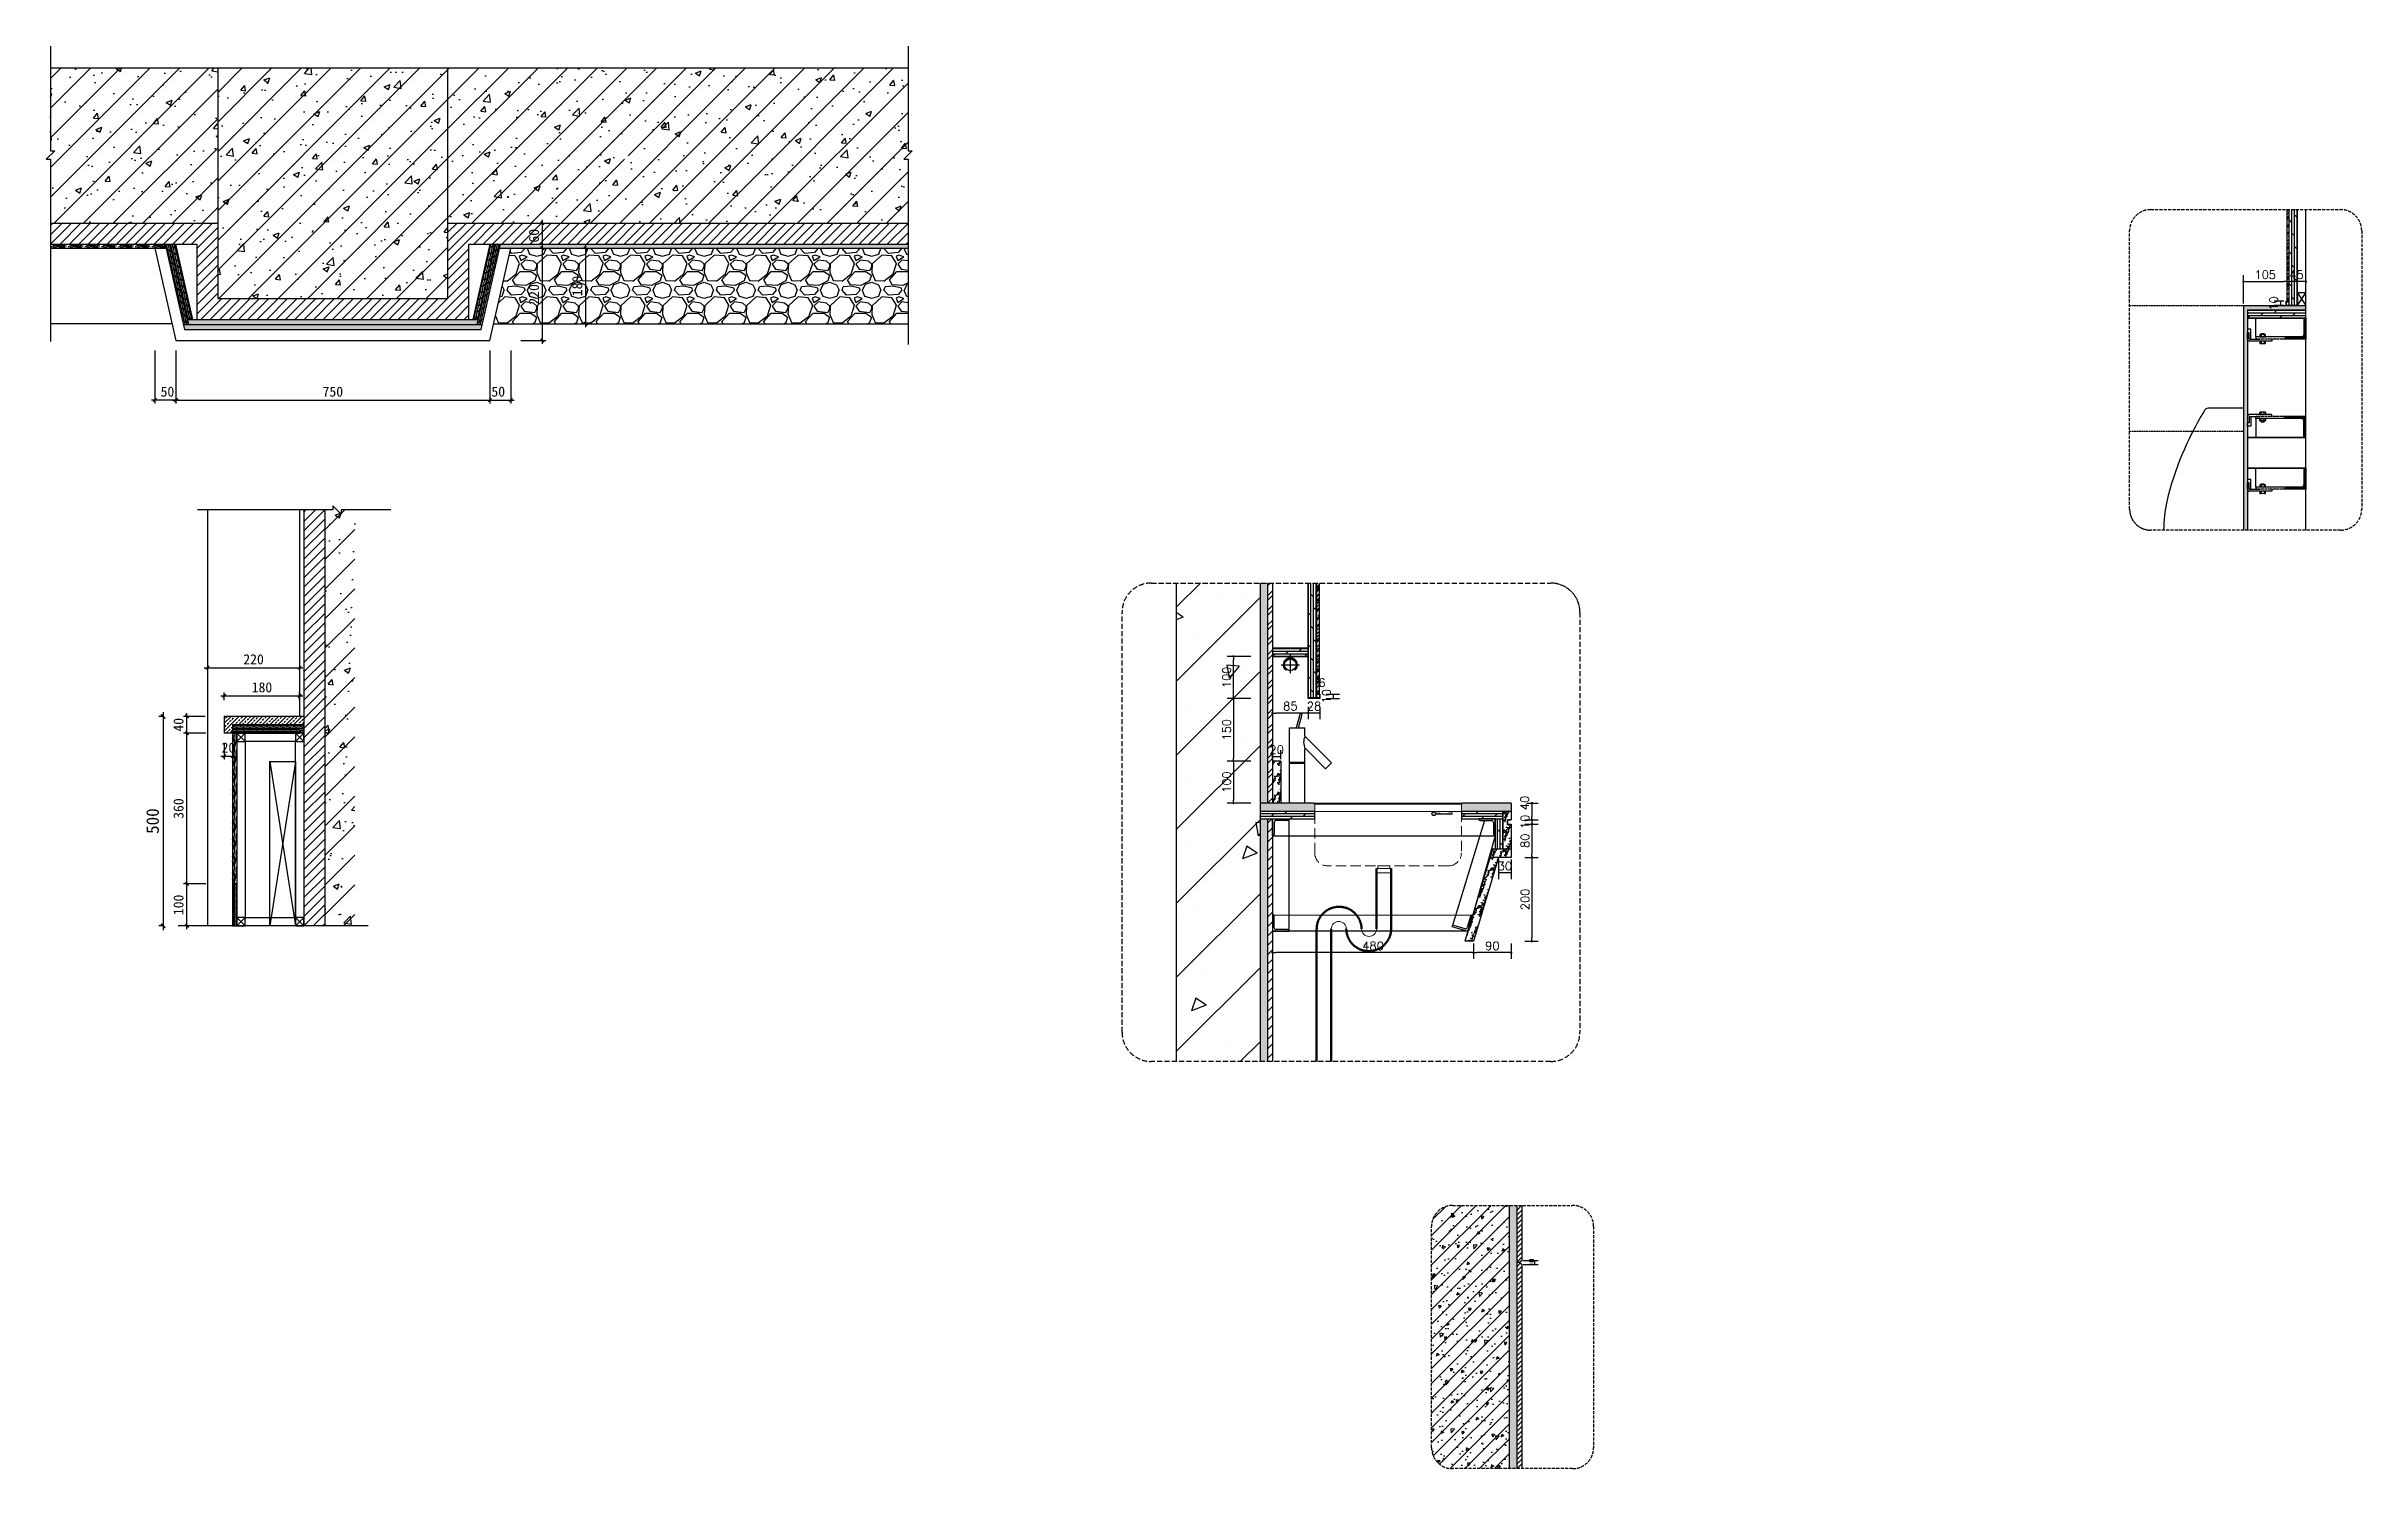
# Model space of a CAD drawing. Header units: millimetres. Extents: x -150677 to 588340, y -254013 to 149700.
# Drawn here: x 331029 to 336559, y -90313 to -86917 of the extents above; entities that cross this region are included whole.
import ezdxf
from ezdxf.enums import TextEntityAlignment as Align

# ---------------------------------------------------------------- set-up
doc = ezdxf.new("R2010")
doc.units = ezdxf.units.MM
doc.header["$LTSCALE"] = 10
doc.header["$MEASUREMENT"] = 0
for name, pattern in [('ACAD_ISO03W100', [30, 12, -18]), ('CONTINOUS', [0]), ('DASH', [0.35, 0.25, -0.1])]:
    doc.linetypes.add(name, pattern=pattern)
for name, color, linetype in [('02-01空间标注', 6, 'Continuous'), ('02-03门', 138, 'Continuous'), ('03-01天花线01', 3, 'Continuous'), ('1-Ba原始建筑墙体', 2, 'Continuous'), ('1J-公司图框', 3, 'Continuous'), ('1J-墙', 7, 'Continuous'), ('2-Ba顶面轮廓', 4, 'Continuous'), ('2-FF-固定木作', 3, 'Continuous'), ('2-WF-FD', 6, 'Continuous'), ('2P-09活动家具', 3, 'Continuous'), ('5-Aa原始建筑淡显填充', 251, 'Continuous'), ('9-ELc中', 4, 'Continuous'), ('DIM', 5, 'Continuous'), ('L-立面粗线', 3, 'CONTINOUS'), ('制作', 3, 'Continuous'), ('家俱', 3, 'Continuous'), ('家具', 4, 'Continuous'), ('家具轮廓', 3, 'Continuous'), ('标注', 6, 'Continuous')]:
    doc.layers.add(name, color=color, linetype=linetype)
for name, color, linetype, lineweight in [('L-填充', 251, 'Continuous', 0), ('L-家具主轮廓线', 3, 'Continuous', 0), ('L顶-顶地面门线', 3, 'Continuous', 0)]:
    doc.layers.add(name, color=color, linetype=linetype, lineweight=lineweight)
doc.styles.add('BREEZE-C', font='')
doc.styles.add('BREEZE-E', font='')
doc.styles.add('BREEZE-N', font='simplex.shx')
doc.styles.get("Standard").update_dxf_attribs({"font": ''})
doc.styles.get('BREEZE-C').set_extended_font_data('SimSun')
doc.styles.get('BREEZE-E').set_extended_font_data('SimSun')
doc.styles.get('Standard').set_extended_font_data('SimSun')
doc.dimstyles.new('BREEZE-10', dxfattribs={"dimscale": 10, "dimtxt": 2, "dimasz": 0.8, "dimexe": 1.5, "dimexo": 0.5, "dimtad": 1, "dimdec": 0, "dimdsep": 46, "dimtxsty": 'BREEZE-N', "dimblk": 'DOT', "dimcen": 0, "dimclrd": 5, "dimclre": 5, "dimclrt": 2, "dimadec": 0, "dimazin": 0, "dimtfac": 1, "dimtdec": 0, "dimtix": 1, "dimtmove": 2, "dimatfit": 3, "dimldrblk": 'DOT', "dimfxl": 1, "dimarcsym": 0})
doc.dimstyles.new('DIMN10', dxfattribs={"dimscale": 0.1, "dimtxt": 300, "dimasz": 100, "dimexe": 100, "dimexo": 300, "dimgap": 100, "dimtad": 1, "dimdec": 0, "dimtxsty": 'Standard', "dimblk": 'ARCHTICK', "dimcen": 2.5, "dimdle": 100, "dimclrd": 8, "dimclre": 8, "dimclrt": 96, "dimadec": 0, "dimazin": 0, "dimtfac": 1, "dimtdec": 0, "dimtmove": 0, "dimatfit": 3, "dimldrblk": 'DOT', "dimfxl": 100, "dimarcsym": 0})
doc.dimstyles.new('DIMN8', dxfattribs={"dimscale": 0.08, "dimtxt": 300, "dimasz": 100, "dimexe": 100, "dimexo": 300, "dimgap": 100, "dimtad": 1, "dimdec": 0, "dimtxsty": 'Standard', "dimblk": 'ARCHTICK', "dimcen": 2.5, "dimdle": 100, "dimclrd": 8, "dimclre": 8, "dimclrt": 96, "dimadec": 0, "dimazin": 0, "dimtfac": 1, "dimtdec": 0, "dimtmove": 0, "dimatfit": 3, "dimldrblk": 'DOT', "dimfxl": 100, "dimarcsym": 0})
doc.dimstyles.new('副本 BREEZE-5', dxfattribs={"dimscale": 5, "dimtxt": 2, "dimasz": 0.8, "dimexe": 1.5, "dimexo": 0.5, "dimtad": 1, "dimdec": 0, "dimdsep": 46, "dimtxsty": 'BREEZE-N', "dimblk": 'DOT', "dimcen": 0, "dimclrd": 5, "dimclre": 5, "dimclrt": 2, "dimadec": 0, "dimazin": 0, "dimtfac": 1, "dimtdec": 0, "dimtix": 1, "dimtmove": 2, "dimatfit": 3, "dimldrblk": 'DOT', "dimfxl": 1, "dimarcsym": 0})
pattern_1 = [(45, (0, 0), (-35.355339, 35.355339), []), (50, (0, 0), (143.452037, -12.550427), [15, -165]), (355, (0, 0), (-27.750267, 150.438427), [12, -132]), (100.4514, (11.95, -1.05), (115.701876, 137.88791), [12.74804, -140.22842]), (46.1842, (0, 40), (213.44821, -33.1038), [22.5, -247.5]), (96.6356, (17.79, 37.24), (186.93254, 194.82357), [19.12206, -210.3426]), (351.1842, (0, 40), (186.93239, 194.82372), [18, -198]), (21, (20, 30), (119.38141, -80.52378), [15, -165]), (326, (20, 30), (48.663066, 145.03001), [12, -132]), (71.4514, (29.95, 23.29), (168.044526, 64.5061), [12.74804, -140.22842]), (37.5, (0, 0), (2.431971, 66.578771), [0, -130.4, 0, -134, 0, -132.5]), (7.5, (0, 0), (52.613907, 78.882342), [0, -76.4, 0, -127.4, 0, -50.5]), (327.5, (-44.6, 0), (106.764487, -4.510974), [0, -50, 0, -156, 0, -207]), (317.5, (-64.6, 0), (116.637234, 20.020996), [0, -65, 0, -103.6, 0, -147])]
pattern_2 = [(0, (331356.6526, -87593.2813), (0, 3.96875), []), (135, (331358.637, -87595.266), (-7.9375, -7.9375), [5.61266, -5.61266]), (135, (331359.629, -87595.266), (-7.9375, -7.9375), [5.61266, -5.61266]), (135, (331360.621, -87595.266), (-7.9375, -7.9375), [5.61266, -5.61266])]
pattern_3 = [(0, (331039.32, -87399.28), (0, 40), [8, -12, 4, -16]), (0, (331067.32, -87398.28), (0, 40), [8, -32]), (0, (331063.32, -87396.28), (0, 40), [4, -36]), (0, (331041.32, -87395.28), (0, 40), [2, -28, 2, -8]), (0, (331055.32, -87393.28), (0, 40), [8, -12, 2, -18]), (0, (331045.32, -87392.28), (0, 40), [6, -34]), (0, (331055.32, -87391.28), (0, 40), [12, -28]), (0, (331043.32, -87390.28), (0, 40), [8, -32]), (0, (331059.32, -87389.28), (0, 40), [20, -20]), (0, (331047.32, -87387.28), (0, 40), [4, -12, 8, -16]), (0, (331075.32, -87386.28), (0, 40), [8, -32]), (0, (331067.32, -87385.28), (0, 40), [4, -36]), (0, (331059.32, -87384.28), (0, 40), [4, -36]), (0, (331039.32, -87383.28), (0, 40), [8, -32]), (0, (331059.32, -87382.28), (0, 40), [8, -32]), (0, (331059.32, -87380.28), (0, 40), [8, -8, 8, -16]), (0, (331051.32, -87378.28), (0, 40), [4, -20, 8, -8]), (0, (331059.32, -87377.28), (0, 40), [12, -28]), (0, (331059.32, -87375.28), (0, 40), [8, -32]), (0, (331043.32, -87374.28), (0, 40), [12, -16, 4, -8]), (0, (331043.32, -87372.28), (0, 40), [20, -20]), (0, (331067.32, -87371.28), (0, 40), [4, -36]), (0, (331055.32, -87370.28), (0, 40), [8, -32]), (0, (331047.32, -87369.28), (0, 40), [4, -16, 4, -16]), (0, (331043.32, -87368.28), (0, 40), [4, -12, 8, -16]), (0, (331051.32, -87367.28), (0, 40), [4, -20, 4, -12]), (0, (331059.32, -87366.28), (0, 40), [12, -28]), (0, (331043.32, -87364.28), (0, 40), [8, -32]), (0, (331063.32, -87363.28), (0, 40), [4, -36]), (0, (331071.32, -87362.28), (0, 40), [4, -36]), (14.03624, (331067.321, -87396.281), (40, -1e-09), [4.12, -160.8042]), (14.03624, (331071.321, -87387.281), (40, -1e-09), [4.12, -160.8042]), (14.03624, (331067.321, -87363.281), (40, -1e-09), [4.12, -160.8042]), (14.03624, (331055.321, -87378.281), (40, -1e-09), [4.12, -160.8042]), (14.03624, (331063.321, -87372.281), (40, -1e-09), [4.12, -160.8042]), (14.03624, (331067.321, -87375.281), (40, -1e-09), [4.12, -160.8042]), (14.03624, (331047.321, -87368.281), (40, -1e-09), [4.12, -160.8042]), (14.03624, (331063.321, -87370.281), (40, -1e-09), [4.12, -160.8042]), (14.03624, (331071.321, -87385.281), (40, -1e-09), [8.24, -156.6842]), (14.03624, (331067.321, -87382.281), (40, -1e-09), [8.24, -156.6842]), (14.03624, (331067.321, -87380.281), (40, -1e-09), [8.24, -156.6842]), (165.96376, (331055.321, -87393.281), (-40, -1e-09), [4.12, -8.24, 4.12, -148.44422]), (165.96376, (331047.321, -87387.281), (-40, -1e-09), [4.12, -160.8042]), (165.96376, (331047.321, -87369.281), (-40, -1e-09), [8.24, -156.6842]), (194.03624, (331067.321, -87398.281), (-40, 1e-09), [4.12, -160.8042]), (345.96376, (331075.321, -87398.281), (40, 1e-09), [4.12, -160.8042]), (345.96376, (331063.321, -87384.281), (40, 1e-09), [4.12, -160.8042]), (345.96376, (331071.321, -87377.281), (40, 1e-09), [4.12, -160.8042]), (345.96376, (331055.321, -87374.281), (40, 1e-09), [4.12, -160.8042]), (345.96376, (331051.321, -87369.281), (40, 1e-09), [4.12, -160.8042]), (345.96376, (331055.321, -87367.281), (40, 1e-09), [4.12, -160.8042]), (345.96376, (331055.321, -87374.281), (40, 1e-09), [4.12, -160.8042]), (345.96376, (331067.321, -87368.281), (40, 1e-09), [16.48, -148.4442]), (345.96376, (331043.321, -87395.281), (40, 1e-09), [16.48, -148.4442]), (345.96376, (331047.321, -87392.281), (40, 1e-09), [16.48, -148.4442]), (345.96376, (331051.321, -87390.281), (40, 1e-09), [4.12, -8.24, 8.24, -144.32422]), (345.96376, (331051.321, -87387.281), (40, 1e-09), [8.24, -8.24, 8.24, -140.20422]), (345.96376, (331047.321, -87383.281), (40, 1e-09), [16.48, -148.4442]), (345.96376, (331043.321, -87380.281), (40, 1e-09), [16.48, -148.4442]), (345.96376, (331043.321, -87378.281), (40, 1e-09), [16.48, -148.4442]), (345.96376, (331071.321, -87366.281), (40, 1e-09), [4.12, -160.8042]), (345.96377, (331075.321, -87362.281), (40, 8e-06), [8.24, -156.6842]), (345.96377, (331051.321, -87364.281), (40, 8e-06), [8.24, -156.6842]), (345.96376, (331047.321, -87399.281), (40, 7e-07), [16.48, -148.4442]), (345.96376, (331071.321, -87371.281), (40, 7e-07), [12.36, -152.5642]), (345.96376, (331075.321, -87374.281), (40, 7e-07), [24.72, -140.2042])]
pattern_4 = [(41.9872125, (117447.443, -105191.4024), (59.99999912, 45.00000098), [0.960973, -200.843385]), (68.1985905, (117433.1574, -105192.9024), (29.99999998, 90.00000004), [3.461892, -238.870524]), (60.945396, (117432.443, -105194.6167), (29.99999799, 45.00000128), [1.470804, -307.39809]), (90, (117433.157, -105193.33), (30, -2e-15), [0.428571, -44.571426]), (71.565051, (117447.157, -105192.26), (6e-08, 45.0000001), [0.903508, -93.964821]), (171.469234, (117447.1574, -105192.2596), (-29.9999999, 2.8e-07), [1.4445534, -301.91166]), (79.215702, (117445.1574, -105195.0453), (30.00000015, 180.00000008), [3.053937, -317.60943]), (62.1329961, (117422.586, -105181.331), (119.999998542, 225.00000088), [7.029457, -1469.15649]), (0, (117423.02, -105174.733), (0, 45), [0, -30]), (64.9831065, (117442.4432, -105166.5453), (60.000000152, 134.99999991), [4.729413, -491.85894]), (81.4391104, (117454.0146, -105184.331), (59.9999998967, 404.999997446), [6.7177044, -1404.00018]), (82.8749836, (117437.4432, -105180.2596), (29.999998198, 225.000000225), [3.455253, -722.14794]), (76.75948, (117434.4432, -105189.6882), (30.000000292, 134.999999896), [7.484678, -778.40652]), (0, (117429.766, -105189.666), (0, 45), [0, -30]), (0, (117430.25, -105190.15), (0, 45), [0, -30]), (0, (117433.623, -105187.74), (0, 45), [0, -30]), (0, (117432.66, -105182.44), (0, 45), [0, -30]), (59.0362434, (117436.1574, -105182.4024), (29.99999761, 45.00000129), [2.498979, -522.28668]), (0, (117437.44, -105180.343), (0, 45), [0, -30]), (0, (117433.623, -105181.96), (0, 45), [0, -30]), (0, (117435.07, -105179.07), (0, 45), [0, -30]), (0, (117433.623, -105183.404), (0, 45), [0, -30]), (50.194429, (117451.0146, -105186.474), (30.00000002, 45.00000002), [1.11575, -233.19174]), (90, (117451.015, -105187.76), (30, -2e-15), [1.285714, -43.714284]), (43.6677801, (117449.4432, -105189.2596), (90.00000007, 89.999999824), [2.172415, -454.03476]), (90, (117449.443, -105189.688), (30, -2e-15), [0.428571, -44.571426]), (39.805571, (117448.1574, -105190.7596), (59.99999857, 45.00000177), [1.673625, -349.78761]), (0, (117443.745, -105187.74), (0, 45), [0, -30]), (0, (117451.08, -105186.38), (0, 45), [0, -30]), (0, (117451.08, -105186.38), (0, 45), [0, -30]), (29.3577535, (117451.729, -105185.6167), (89.99999982, 45.00000027), [2.6225085, -272.740887]), (0, (117450.976, -105183.404), (0, 45), [0, -30]), (146.309932, (117442.443, -105166.5453), (-60.00000037, 44.99999922), [3.0904725, -321.40914]), (8.1301023, (117439.1574, -105172.5453), (299.999997888, 44.999999733), [3.0304575, -633.36564]), (47.8624052, (117432.4432, -105173.4024), (120.000000053, 134.999999875), [4.045658, -845.54247]), (14.6208739, (117425.8717, -105175.1167), (179.999999504, 45.000001877), [6.791351, -706.3005]), (0, (117428.32, -105172.325), (0, 45), [0, -30]), (18.4349488, (117437.8717, -105176.831), (120.00000001, 44.99999985), [1.355262, -283.249725]), (16.699244, (117439.1574, -105176.4024), (29.9999994, 2.48e-06), [0.745736, -155.858859]), (101.093723, (117439.8717, -105176.1882), (-60.000000524, 314.999997052), [3.7122246, -775.85496]), (0, (117436.033, -105174.25), (0, 45), [0, -30]), (0, (117439.14, -105172.46), (0, 45), [0, -30]), (0, (117435.07, -105177.623), (0, 45), [0, -30]), (0, (117431.213, -105167.99), (0, 45), [0, -30]), (0, (117429.766, -105169.916), (0, 45), [0, -30]), (44.1449026, (117437.4432, -105167.1882), (90.000000154, 89.999999997), [3.384388, -707.33706]), (54.5829447, (117435.1574, -105170.4024), (30.000000084, 44.999999823), [3.944125, -824.32212]), (0, (117437.484, -105167.16), (0, 45), [0, -30]), (0, (117433.14, -105169.434), (0, 45), [0, -30]), (0, (117437.484, -105167.16), (0, 45), [0, -30]), (0, (117435.16, -105170.472), (0, 45), [0, -30]), (75.0685828, (117442.1574, -105172.117), (30, 135.00000004), [1.1088696, -231.75375]), (90, (117442.443, -105171.045), (30, -2e-15), [4.5, -40.5]), (50.194429, (117447.729, -105152.188), (30.00000002, 45.00000002), [1.11575, -233.19174]), (0, (117439.407, -105161.727), (0, 45), [0, -30]), (0, (117440.37, -105162.21), (0, 45), [0, -30]), (0, (117436.515, -105161.245), (0, 45), [0, -30]), (0, (117441.335, -105155.947), (0, 45), [0, -30]), (53.1301023, (117444.4432, -105158.6167), (30.000000043, 44.99999997), [2.142857, -447.85713]), (90, (117444.443, -105162.26), (30, -2e-15), [3.642857, -41.357142]), (0, (117444.448, -105162.187), (0, 45), [0, -30]), (23.1985905, (117446.729, -105152.617), (90.00000006, 45.00000002), [1.087968, -227.385225]), (66.037511, (117446.443, -105153.26), (30, 89.99999994), [0.70349, -147.029376]), (66.037511, (117446.157, -105153.902), (30, 89.99999994), [0.70349, -147.029376]), (81.8698976, (117445.7289, -105156.9024), (30.00000013, 225.000000023), [3.0304575, -633.36564]), (90, (117448.443, -105151.33), (30, -2e-15), [1.071429, -43.928571]), (0, (117445.15, -105149.83), (0, 45), [0, -30])]

msp = doc.modelspace()

# ---------------------------------------------------------------- texts
at = {"layer": '1J-公司图框', "color": 6, "style": 'BREEZE-E'}
msp.add_text('5', height=5, dxfattribs=at).set_placement((334342.9, -88748.7), align=Align.MIDDLE)
msp.add_text('DETIL', height=3, dxfattribs=at).set_placement((334348.4, -88748))
at = {"layer": '1J-公司图框', "color": 6}
for s, height, style, p in [('大样图', 3, 'BREEZE-C', (334388, -88748)), ('S:1/10', 2, 'BREEZE-E', (334387.7, -88753.3))]:
    msp.add_text(s, height=height, dxfattribs=dict(at, style=style)).set_placement(p, align=Align.RIGHT)

# ---------------------------------------------------------------- blocks, each defined once
blk = doc.blocks.new('_ArchTick')
at = {"color": 0, "linetype": 'ByBlock', "const_width": 0.4}
blk.add_lwpolyline([(-0.5, -0.5), (0.5, 0.5)], dxfattribs=at)
blk = doc.blocks.new('*D1728')
at = {"layer": '2-Ba顶面轮廓', "color": 8, "lineweight": -2, "transparency": 16777216}
for p, q in [((331338.6, -87643.3), (331338.6, -87769.6)), ((332088.6, -87643.3), (332088.6, -87769.6)), ((331330.6, -87761.6), (332096.6, -87761.6))]:
    blk.add_line(p, q, dxfattribs=at)
at = {"layer": 'Defpoints', "color": 0, "transparency": 16777216}
for p in [(331338.6, -87619.3), (332088.6, -87619.3), (332088.6, -87761.6)]:
    blk.add_point(p, dxfattribs=at)
at = {"layer": '2-Ba顶面轮廓', "color": 8, "lineweight": -2, "transparency": 16777216, "xscale": 8, "yscale": 8, "zscale": 8, "rotation": 180}
blk.add_blockref('_ArchTick', (331338.6, -87761.6), dxfattribs=at)
at = {"layer": '2-Ba顶面轮廓', "color": 8, "lineweight": -2, "transparency": 16777216, "xscale": 8, "yscale": 8, "zscale": 8}
blk.add_blockref('_ArchTick', (332088.6, -87761.6), dxfattribs=at)
at = {"layer": '2-Ba顶面轮廓', "color": 96, "transparency": 16777216, "insert": (331713.6, -87741.6), "char_height": 24, "attachment_point": 5}
blk.add_mtext('750', dxfattribs=at)
blk = doc.blocks.new('_DOT')
at = {"color": 0, "linetype": 'ByBlock'}
blk.add_line((-0.35, 0), (-1, 0), dxfattribs=at)
at = {"color": 0, "linetype": 'ByBlock', "const_width": 0.35}
blk.add_lwpolyline([(-0.175, 0, 1), (0.175, 0, 1)], format="xyb", close=True, dxfattribs=at)
blk = doc.blocks.new('*D1729')
at = {"layer": '2-Ba顶面轮廓', "color": 8, "lineweight": -2, "transparency": 16777216}
for p, q in [((332088.6, -87643.3), (332088.6, -87769.6)), ((332138.6, -87643.3), (332138.6, -87769.6)), ((332080.6, -87761.6), (332146.6, -87761.6))]:
    blk.add_line(p, q, dxfattribs=at)
at = {"layer": 'Defpoints', "color": 0, "transparency": 16777216}
for p in [(332088.6, -87619.3), (332138.6, -87619.3), (332138.6, -87761.6)]:
    blk.add_point(p, dxfattribs=at)
at = {"layer": '2-Ba顶面轮廓', "color": 8, "lineweight": -2, "transparency": 16777216, "xscale": 8, "yscale": 8, "zscale": 8, "rotation": 180}
blk.add_blockref('_ArchTick', (332088.6, -87761.6), dxfattribs=at)
at = {"layer": '2-Ba顶面轮廓', "color": 8, "lineweight": -2, "transparency": 16777216, "xscale": 8, "yscale": 8, "zscale": 8}
blk.add_blockref('_ArchTick', (332138.6, -87761.6), dxfattribs=at)
at = {"layer": '2-Ba顶面轮廓', "color": 96, "transparency": 16777216, "insert": (332108.6, -87741.6), "char_height": 24, "attachment_point": 5}
blk.add_mtext('50', dxfattribs=at)
blk = doc.blocks.new('*D1730')
at = {"layer": '2-Ba顶面轮廓', "color": 8, "lineweight": -2, "transparency": 16777216}
for p, q in [((331288.6, -87643.3), (331288.6, -87769.6)), ((331338.6, -87643.3), (331338.6, -87769.6)), ((331346.6, -87761.6), (331280.6, -87761.6))]:
    blk.add_line(p, q, dxfattribs=at)
at = {"layer": 'Defpoints', "color": 0, "transparency": 16777216}
for p in [(331288.6, -87619.3), (331338.6, -87619.3), (331288.6, -87761.6)]:
    blk.add_point(p, dxfattribs=at)
at = {"layer": '2-Ba顶面轮廓', "color": 8, "lineweight": -2, "transparency": 16777216, "xscale": 8, "yscale": 8, "zscale": 8, "rotation": 180}
blk.add_blockref('_ArchTick', (331288.6, -87761.6), dxfattribs=at)
at = {"layer": '2-Ba顶面轮廓', "color": 8, "lineweight": -2, "transparency": 16777216, "xscale": 8, "yscale": 8, "zscale": 8}
blk.add_blockref('_ArchTick', (331338.6, -87761.6), dxfattribs=at)
at = {"layer": '2-Ba顶面轮廓', "color": 96, "transparency": 16777216, "insert": (331318.6, -87741.6), "char_height": 24, "attachment_point": 5}
blk.add_mtext('50', dxfattribs=at)
blk = doc.blocks.new('*D1731')
at = {"layer": '2-Ba顶面轮廓', "color": 8, "lineweight": -2, "transparency": 16777216}
for p, q in [((332162.6, -87399.3), (332222, -87399.3)), ((332214, -87627.3), (332214, -87391.3)), ((332162.6, -87619.3), (332222, -87619.3))]:
    blk.add_line(p, q, dxfattribs=at)
at = {"layer": 'Defpoints', "color": 0, "transparency": 16777216}
for p in [(332138.6, -87399.3), (332214, -87399.3), (332138.6, -87619.3)]:
    blk.add_point(p, dxfattribs=at)
at = {"layer": '2-Ba顶面轮廓', "color": 8, "lineweight": -2, "transparency": 16777216, "xscale": 8, "yscale": 8, "zscale": 8}
for p, rotation in [((332214, -87399.3), 90), ((332214, -87619.3), 270)]:
    blk.add_blockref('_ArchTick', p, dxfattribs=dict(at, rotation=rotation))
at = {"layer": '2-Ba顶面轮廓', "color": 96, "transparency": 16777216, "insert": (332194, -87509.3), "char_height": 24, "attachment_point": 5, "rotation": 90}
blk.add_mtext('220', dxfattribs=at)
blk = doc.blocks.new('*D1732')
at = {"layer": '2-Ba顶面轮廓', "color": 8, "lineweight": -2, "transparency": 16777216}
for p, q in [((332183.8, -87339.3), (332222, -87339.3)), ((332214, -87407.3), (332214, -87331.3)), ((332183.8, -87399.3), (332222, -87399.3))]:
    blk.add_line(p, q, dxfattribs=at)
at = {"layer": 'Defpoints', "color": 0, "transparency": 16777216}
for p in [(332159.8, -87339.3), (332214, -87339.3), (332159.8, -87399.3)]:
    blk.add_point(p, dxfattribs=at)
at = {"layer": '2-Ba顶面轮廓', "color": 8, "lineweight": -2, "transparency": 16777216, "xscale": 8, "yscale": 8, "zscale": 8}
for p, rotation in [((332214, -87339.3), 90), ((332214, -87399.3), 270)]:
    blk.add_blockref('_ArchTick', p, dxfattribs=dict(at, rotation=rotation))
at = {"layer": '2-Ba顶面轮廓', "color": 96, "transparency": 16777216, "insert": (332194, -87369.3), "char_height": 24, "attachment_point": 5, "rotation": 90}
blk.add_mtext('60', dxfattribs=at)
blk = doc.blocks.new('*D1733')
at = {"layer": '2-Ba顶面轮廓', "color": 8, "lineweight": -2, "transparency": 16777216}
for p, q in [((332294.2, -87399.3), (332325.3, -87399.3)), ((332317.3, -87391.3), (332317.3, -87587.3)), ((332294.2, -87579.3), (332325.3, -87579.3))]:
    blk.add_line(p, q, dxfattribs=at)
at = {"layer": 'Defpoints', "color": 0, "transparency": 16777216}
for p in [(332270.2, -87399.3), (332270.2, -87579.3), (332317.3, -87579.3)]:
    blk.add_point(p, dxfattribs=at)
at = {"layer": '2-Ba顶面轮廓', "color": 8, "lineweight": -2, "transparency": 16777216, "xscale": 8, "yscale": 8, "zscale": 8}
for p, rotation in [((332317.3, -87399.3), 90), ((332317.3, -87579.3), 270)]:
    blk.add_blockref('_ArchTick', p, dxfattribs=dict(at, rotation=rotation))
at = {"layer": '2-Ba顶面轮廓', "color": 96, "transparency": 16777216, "insert": (332297.3, -87489.3), "char_height": 24, "attachment_point": 5, "rotation": 90}
blk.add_mtext('180', dxfattribs=at)
blk = doc.blocks.new('A$C67844AE1')
at = {"layer": '9-ELc中', "color": 8}
for p, q in [((20, 20), (0, 0)), ((0, 20), (20, 0))]:
    blk.add_line(p, q, dxfattribs=at)
blk.add_lwpolyline([(0, 0), (20, 0), (20, 20), (0, 20)], close=True, dxfattribs=at)
blk = doc.blocks.new('*D1735')
at = {"layer": '2-Ba顶面轮廓', "color": 8, "lineweight": -2, "transparency": 16777216}
for p, q in [((331365.1, -89024.8), (331365.1, -88908.8)), ((331410.3, -88916.8), (331357.1, -88916.8)), ((331410.3, -89016.8), (331357.1, -89016.8))]:
    blk.add_line(p, q, dxfattribs=at)
at = {"layer": 'Defpoints', "color": 0, "transparency": 16777216}
for p in [(331365.1, -88916.8), (331434.3, -88916.8), (331434.3, -89016.8)]:
    blk.add_point(p, dxfattribs=at)
at = {"layer": '2-Ba顶面轮廓', "color": 8, "lineweight": -2, "transparency": 16777216, "xscale": 8, "yscale": 8, "zscale": 8}
for p, rotation in [((331365.1, -88916.8), 90), ((331365.1, -89016.8), 270)]:
    blk.add_blockref('_ArchTick', p, dxfattribs=dict(at, rotation=rotation))
at = {"layer": '2-Ba顶面轮廓', "color": 96, "transparency": 16777216, "insert": (331345.1, -88966.8), "char_height": 24, "attachment_point": 5, "rotation": 90}
blk.add_mtext('100', dxfattribs=at)
blk = doc.blocks.new('*D1736')
at = {"layer": '2-Ba顶面轮廓', "color": 8, "lineweight": -2, "transparency": 16777216}
for p, q in [((331410.3, -88556.8), (331357.1, -88556.8)), ((331365.1, -88924.8), (331365.1, -88548.8)), ((331410.3, -88916.8), (331357.1, -88916.8))]:
    blk.add_line(p, q, dxfattribs=at)
at = {"layer": 'Defpoints', "color": 0, "transparency": 16777216}
for p in [(331365.1, -88556.8), (331434.3, -88556.8), (331434.3, -88916.8)]:
    blk.add_point(p, dxfattribs=at)
at = {"layer": '2-Ba顶面轮廓', "color": 8, "lineweight": -2, "transparency": 16777216, "xscale": 8, "yscale": 8, "zscale": 8}
for p, rotation in [((331365.1, -88556.8), 90), ((331365.1, -88916.8), 270)]:
    blk.add_blockref('_ArchTick', p, dxfattribs=dict(at, rotation=rotation))
at = {"layer": '2-Ba顶面轮廓', "color": 96, "transparency": 16777216, "insert": (331345.1, -88736.8), "char_height": 24, "attachment_point": 5, "rotation": 90}
blk.add_mtext('360', dxfattribs=at)
blk = doc.blocks.new('*D1737')
at = {"layer": '2-Ba顶面轮廓', "color": 8, "lineweight": -2, "transparency": 16777216}
for p, q in [((331409.1, -88516.8), (331357.1, -88516.8)), ((331365.1, -88564.8), (331365.1, -88508.8)), ((331410.3, -88556.8), (331357.1, -88556.8))]:
    blk.add_line(p, q, dxfattribs=at)
at = {"layer": 'Defpoints', "color": 0, "transparency": 16777216}
for p in [(331365.1, -88516.8), (331433.1, -88516.8), (331434.3, -88556.8)]:
    blk.add_point(p, dxfattribs=at)
at = {"layer": '2-Ba顶面轮廓', "color": 8, "lineweight": -2, "transparency": 16777216, "xscale": 8, "yscale": 8, "zscale": 8}
for p, rotation in [((331365.1, -88516.8), 90), ((331365.1, -88556.8), 270)]:
    blk.add_blockref('_ArchTick', p, dxfattribs=dict(at, rotation=rotation))
at = {"layer": '2-Ba顶面轮廓', "color": 96, "transparency": 16777216, "insert": (331345.1, -88536.8), "char_height": 24, "attachment_point": 5, "rotation": 90}
blk.add_mtext('40', dxfattribs=at)
blk = doc.blocks.new('*D1738')
at = {"layer": '2-Ba顶面轮廓', "color": 8, "lineweight": -2, "transparency": 16777216}
for p, q in [((331406.3, -88400.6), (331642.3, -88400.6)), ((331414.3, -88365.2), (331414.3, -88408.6)), ((331634.3, -88365.2), (331634.3, -88408.6))]:
    blk.add_line(p, q, dxfattribs=at)
at = {"layer": 'Defpoints', "color": 0, "transparency": 16777216}
for p in [(331414.3, -88341.2), (331634.3, -88341.2), (331634.3, -88400.6)]:
    blk.add_point(p, dxfattribs=at)
at = {"layer": '2-Ba顶面轮廓', "color": 8, "lineweight": -2, "transparency": 16777216, "xscale": 8, "yscale": 8, "zscale": 8, "rotation": 180}
blk.add_blockref('_ArchTick', (331414.3, -88400.6), dxfattribs=at)
at = {"layer": '2-Ba顶面轮廓', "color": 8, "lineweight": -2, "transparency": 16777216, "xscale": 8, "yscale": 8, "zscale": 8}
blk.add_blockref('_ArchTick', (331634.3, -88400.6), dxfattribs=at)
at = {"layer": '2-Ba顶面轮廓', "color": 96, "transparency": 16777216, "insert": (331524.3, -88380.6), "char_height": 24, "attachment_point": 5}
blk.add_mtext('220', dxfattribs=at)
blk = doc.blocks.new('*D1739')
at = {"layer": '2-Ba顶面轮廓', "color": 8, "lineweight": -2, "transparency": 16777216}
for p, q in [((331446.3, -88467.6), (331642.3, -88467.6)), ((331454.3, -88477.9), (331454.3, -88459.6)), ((331634.3, -88477.9), (331634.3, -88459.6))]:
    blk.add_line(p, q, dxfattribs=at)
at = {"layer": 'Defpoints', "color": 0, "transparency": 16777216}
for p in [(331634.3, -88467.6), (331454.3, -88501.9), (331634.3, -88501.9)]:
    blk.add_point(p, dxfattribs=at)
at = {"layer": '2-Ba顶面轮廓', "color": 8, "lineweight": -2, "transparency": 16777216, "xscale": 8, "yscale": 8, "zscale": 8, "rotation": 180}
blk.add_blockref('_ArchTick', (331454.3, -88467.6), dxfattribs=at)
at = {"layer": '2-Ba顶面轮廓', "color": 8, "lineweight": -2, "transparency": 16777216, "xscale": 8, "yscale": 8, "zscale": 8}
blk.add_blockref('_ArchTick', (331634.3, -88467.6), dxfattribs=at)
at = {"layer": '2-Ba顶面轮廓', "color": 96, "transparency": 16777216, "insert": (331544.3, -88447.6), "char_height": 24, "attachment_point": 5}
blk.add_mtext('180', dxfattribs=at)
blk = doc.blocks.new('*D1740')
at = {"layer": '2-Ba顶面轮廓', "color": 8, "lineweight": -2, "transparency": 16777216}
for p, q in [((331454.3, -88580.8), (331454.3, -88619.4)), ((331474.3, -88580.8), (331474.3, -88619.4)), ((331446.3, -88611.4), (331482.3, -88611.4))]:
    blk.add_line(p, q, dxfattribs=at)
at = {"layer": 'Defpoints', "color": 0, "transparency": 16777216}
for p in [(331454.3, -88556.8), (331474.3, -88556.8), (331474.3, -88611.4)]:
    blk.add_point(p, dxfattribs=at)
at = {"layer": '2-Ba顶面轮廓', "color": 8, "lineweight": -2, "transparency": 16777216, "xscale": 8, "yscale": 8, "zscale": 8}
for p, rotation in [((331454.3, -88611.4), 180.0229559581224), ((331474.3, -88611.4), 0.02295595812235675)]:
    blk.add_blockref('_ArchTick', p, dxfattribs=dict(at, rotation=rotation))
at = {"layer": '2-Ba顶面轮廓', "color": 96, "transparency": 16777216, "insert": (331464.3, -88591.4), "char_height": 24, "attachment_point": 5, "rotation": 0.023}
blk.add_mtext('20', dxfattribs=at)
blk = doc.blocks.new('*D1741')
at = {"layer": '2-Ba顶面轮廓', "color": 8, "lineweight": -2, "transparency": 16777216}
for p, q in [((331308.7, -88516.8), (331298.4, -88516.8)), ((331308.4, -88506.8), (331308.4, -89026.8)), ((331308.7, -89016.8), (331298.4, -89016.8))]:
    blk.add_line(p, q, dxfattribs=at)
at = {"layer": 'Defpoints', "color": 0, "transparency": 16777216}
for p in [(331365.1, -88516.8), (331308.4, -89016.8), (331365.1, -89016.8)]:
    blk.add_point(p, dxfattribs=at)
at = {"layer": '2-Ba顶面轮廓', "color": 8, "lineweight": -2, "transparency": 16777216, "xscale": 10, "yscale": 10, "zscale": 10}
for p, rotation in [((331308.4, -88516.8), 90), ((331308.4, -89016.8), 270)]:
    blk.add_blockref('_ArchTick', p, dxfattribs=dict(at, rotation=rotation))
at = {"layer": '2-Ba顶面轮廓', "color": 96, "transparency": 16777216, "insert": (331283.4, -88766.8), "char_height": 30, "attachment_point": 5, "rotation": 90}
blk.add_mtext('500', dxfattribs=at)
blk = doc.blocks.new('*D1915')
at = {"layer": '2-FF-固定木作', "color": 5, "lineweight": -2, "transparency": 16777216}
for p, q in [((334086.2, -88463.7), (334117.8, -88463.7)), ((334086.2, -88473.7), (334117.8, -88473.7)), ((334102.8, -88463.7), (334102.8, -88473.7))]:
    blk.add_line(p, q, dxfattribs=at)
at = {"layer": 'Defpoints', "color": 0, "transparency": 16777216}
for p in [(334081.2, -88463.7), (334081.2, -88473.7), (334102.8, -88473.7)]:
    blk.add_point(p, dxfattribs=at)
at = {"layer": '2-FF-固定木作', "color": 2, "transparency": 16777216, "insert": (334086.6, -88468.7), "char_height": 20, "attachment_point": 5, "rotation": 90, "style": 'BREEZE-N'}
blk.add_mtext('10', dxfattribs=at)
blk = doc.blocks.new('*D1916')
at = {"layer": '2-FF-固定木作', "color": 5, "lineweight": -2, "transparency": 16777216}
for p, q in [((334042.8, -88493.7), (334042.8, -88523.7)), ((334070.8, -88508.7), (334042.8, -88508.7)), ((334070.8, -88493.7), (334070.8, -88523.7))]:
    blk.add_line(p, q, dxfattribs=at)
at = {"layer": 'Defpoints', "color": 0, "transparency": 16777216}
for p in [(334042.8, -88488.7), (334042.8, -88508.7), (334070.8, -88488.7)]:
    blk.add_point(p, dxfattribs=at)
at = {"layer": '2-FF-固定木作', "color": 2, "transparency": 16777216, "insert": (334056.8, -88492.4), "char_height": 20, "attachment_point": 5, "style": 'BREEZE-N'}
blk.add_mtext('28', dxfattribs=at)
blk = doc.blocks.new('*D1917')
at = {"layer": '2-FF-固定木作', "color": 5, "lineweight": -2, "transparency": 16777216}
for p, q in [((333957.8, -88493.7), (333957.8, -88523.7)), ((334034.8, -88508.7), (333965.8, -88508.7)), ((334042.8, -88493.7), (334042.8, -88523.7))]:
    blk.add_line(p, q, dxfattribs=at)
at = {"layer": 'Defpoints', "color": 0, "transparency": 16777216}
for p in [(333957.8, -88488.7), (333957.8, -88508.7), (334042.8, -88488.7)]:
    blk.add_point(p, dxfattribs=at)
at = {"layer": '2-FF-固定木作', "color": 5, "lineweight": -2, "transparency": 16777216, "xscale": 8, "yscale": 8, "zscale": 8, "rotation": 180}
blk.add_blockref('_DOT', (333957.8, -88508.7), dxfattribs=at)
at = {"layer": '2-FF-固定木作', "color": 5, "lineweight": -2, "transparency": 16777216, "xscale": 8, "yscale": 8, "zscale": 8}
blk.add_blockref('_DOT', (334042.8, -88508.7), dxfattribs=at)
at = {"layer": '2-FF-固定木作', "color": 2, "transparency": 16777216, "insert": (334000.3, -88492.4), "char_height": 20, "attachment_point": 5, "style": 'BREEZE-N'}
blk.add_mtext('85', dxfattribs=at)
blk = doc.blocks.new('*D1918')
at = {"layer": '2-FF-固定木作', "color": 5, "lineweight": -2, "transparency": 16777216}
for p, q in [((334062.8, -88442.7), (334062.8, -88421.5)), ((334062.8, -88436.5), (334068.8, -88436.5)), ((334068.8, -88442.7), (334068.8, -88421.5))]:
    blk.add_line(p, q, dxfattribs=at)
at = {"layer": 'Defpoints', "color": 0, "transparency": 16777216}
for p in [(334062.8, -88447.7), (334068.8, -88436.5), (334068.8, -88447.7)]:
    blk.add_point(p, dxfattribs=at)
at = {"layer": '2-FF-固定木作', "color": 2, "transparency": 16777216, "insert": (334075.6, -88436.5), "char_height": 20, "attachment_point": 5, "style": 'BREEZE-N'}
blk.add_mtext('6', dxfattribs=at)
blk = doc.blocks.new('*D1919')
at = {"layer": '2-FF-固定木作', "color": 5, "lineweight": -2, "transparency": 16777216}
for p, q in [((334565, -88723.7), (334592.3, -88723.7)), ((334577.3, -88731.7), (334577.3, -88755.7)), ((334560, -88763.7), (334592.3, -88763.7))]:
    blk.add_line(p, q, dxfattribs=at)
at = {"layer": 'Defpoints', "color": 0, "transparency": 16777216}
for p in [(334560, -88723.7), (334555, -88763.7), (334577.3, -88763.7)]:
    blk.add_point(p, dxfattribs=at)
at = {"layer": '2-FF-固定木作', "color": 5, "lineweight": -2, "transparency": 16777216, "xscale": 8, "yscale": 8, "zscale": 8}
for p, rotation in [((334577.3, -88723.7), 90), ((334577.3, -88763.7), 270)]:
    blk.add_blockref('_DOT', p, dxfattribs=dict(at, rotation=rotation))
at = {"layer": '2-FF-固定木作', "color": 2, "transparency": 16777216, "insert": (334560, -88723.7), "char_height": 20, "attachment_point": 5, "rotation": 90, "style": 'BREEZE-N'}
blk.add_mtext('40', dxfattribs=at)
blk = doc.blocks.new('*D1920')
at = {"layer": '2-FF-固定木作', "color": 5, "lineweight": -2, "transparency": 16777216}
for p, q in [((334560, -88763.7), (334592.3, -88763.7)), ((334560, -88773.7), (334592.3, -88773.7)), ((334577.3, -88763.7), (334577.3, -88773.7))]:
    blk.add_line(p, q, dxfattribs=at)
at = {"layer": 'Defpoints', "color": 0, "transparency": 16777216}
for p in [(334555, -88763.7), (334555, -88773.7), (334577.3, -88773.7)]:
    blk.add_point(p, dxfattribs=at)
at = {"layer": '2-FF-固定木作', "color": 2, "transparency": 16777216, "insert": (334561, -88768.7), "char_height": 20, "attachment_point": 5, "rotation": 90, "style": 'BREEZE-N'}
blk.add_mtext('10', dxfattribs=at)
blk = doc.blocks.new('*D1921')
at = {"layer": '2-FF-固定木作', "color": 5, "lineweight": -2, "transparency": 16777216}
for p, q in [((334560, -88773.7), (334592.3, -88773.7)), ((334577.3, -88781.7), (334577.3, -88845.7)), ((334560, -88853.7), (334592.3, -88853.7))]:
    blk.add_line(p, q, dxfattribs=at)
at = {"layer": 'Defpoints', "color": 0, "transparency": 16777216}
for p in [(334555, -88773.7), (334555, -88853.7), (334577.3, -88853.7)]:
    blk.add_point(p, dxfattribs=at)
at = {"layer": '2-FF-固定木作', "color": 5, "lineweight": -2, "transparency": 16777216, "xscale": 8, "yscale": 8, "zscale": 8}
for p, rotation in [((334577.3, -88773.7), 90), ((334577.3, -88853.7), 270)]:
    blk.add_blockref('_DOT', p, dxfattribs=dict(at, rotation=rotation))
at = {"layer": '2-FF-固定木作', "color": 2, "transparency": 16777216, "insert": (334561, -88813.7), "char_height": 20, "attachment_point": 5, "rotation": 90, "style": 'BREEZE-N'}
blk.add_mtext('80', dxfattribs=at)
blk = doc.blocks.new('*D1922')
at = {"layer": '2-FF-固定木作', "color": 5, "lineweight": -2, "transparency": 16777216}
for p, q in [((334560, -88853.7), (334592.3, -88853.7)), ((334577.3, -88861.7), (334577.3, -89045.7)), ((334560, -89053.7), (334592.3, -89053.7))]:
    blk.add_line(p, q, dxfattribs=at)
at = {"layer": 'Defpoints', "color": 0, "transparency": 16777216}
for p in [(334555, -88853.7), (334555, -89053.7), (334577.3, -89053.7)]:
    blk.add_point(p, dxfattribs=at)
at = {"layer": '2-FF-固定木作', "color": 5, "lineweight": -2, "transparency": 16777216, "xscale": 8, "yscale": 8, "zscale": 8}
for p, rotation in [((334577.3, -88853.7), 90), ((334577.3, -89053.7), 270)]:
    blk.add_blockref('_DOT', p, dxfattribs=dict(at, rotation=rotation))
at = {"layer": '2-FF-固定木作', "color": 2, "transparency": 16777216, "insert": (334561, -88953.7), "char_height": 20, "attachment_point": 5, "rotation": 90, "style": 'BREEZE-N'}
blk.add_mtext('200', dxfattribs=at)
blk = doc.blocks.new('*D1923')
at = {"layer": '2-FF-固定木作', "color": 5, "lineweight": -2, "transparency": 16777216}
for p, q in [((334437.8, -89058.7), (334437.8, -89095.8)), ((334519.8, -89080.8), (334445.8, -89080.8)), ((334527.8, -89058.7), (334527.8, -89095.8))]:
    blk.add_line(p, q, dxfattribs=at)
at = {"layer": 'Defpoints', "color": 0, "transparency": 16777216}
for p in [(334437.8, -89053.7), (334437.8, -89080.8), (334527.8, -89053.7)]:
    blk.add_point(p, dxfattribs=at)
at = {"layer": '2-FF-固定木作', "color": 5, "lineweight": -2, "transparency": 16777216, "xscale": 8, "yscale": 8, "zscale": 8, "rotation": 180}
blk.add_blockref('_DOT', (334437.8, -89080.8), dxfattribs=at)
at = {"layer": '2-FF-固定木作', "color": 5, "lineweight": -2, "transparency": 16777216, "xscale": 8, "yscale": 8, "zscale": 8}
blk.add_blockref('_DOT', (334527.8, -89080.8), dxfattribs=at)
at = {"layer": '2-FF-固定木作', "color": 2, "transparency": 16777216, "insert": (334482.8, -89064.6), "char_height": 20, "attachment_point": 5, "style": 'BREEZE-N'}
blk.add_mtext('90', dxfattribs=at)
blk = doc.blocks.new('*D1924')
at = {"layer": '2-FF-固定木作', "color": 5, "lineweight": -2, "transparency": 16777216}
for p, q in [((333957.8, -89058.7), (333957.8, -89095.8)), ((334429.8, -89080.8), (333965.8, -89080.8)), ((334437.8, -89058.7), (334437.8, -89095.8))]:
    blk.add_line(p, q, dxfattribs=at)
at = {"layer": 'Defpoints', "color": 0, "transparency": 16777216}
for p in [(333957.8, -89053.7), (333957.8, -89080.8), (334437.8, -89053.7)]:
    blk.add_point(p, dxfattribs=at)
at = {"layer": '2-FF-固定木作', "color": 5, "lineweight": -2, "transparency": 16777216, "xscale": 8, "yscale": 8, "zscale": 8, "rotation": 180}
blk.add_blockref('_DOT', (333957.8, -89080.8), dxfattribs=at)
at = {"layer": '2-FF-固定木作', "color": 5, "lineweight": -2, "transparency": 16777216, "xscale": 8, "yscale": 8, "zscale": 8}
blk.add_blockref('_DOT', (334437.8, -89080.8), dxfattribs=at)
at = {"layer": '2-FF-固定木作', "color": 2, "transparency": 16777216, "insert": (334197.8, -89064.6), "char_height": 20, "attachment_point": 5, "style": 'BREEZE-N'}
blk.add_mtext('480', dxfattribs=at)
blk = doc.blocks.new('*D1928')
at = {"layer": '2-FF-固定木作', "color": 5, "lineweight": -2, "transparency": 16777216}
for p, q in [((333957.8, -88618.7), (333957.8, -88597.8)), ((333957.8, -88612.8), (333977.8, -88612.8)), ((333977.8, -88618.7), (333977.8, -88597.8))]:
    blk.add_line(p, q, dxfattribs=at)
at = {"layer": 'Defpoints', "color": 0, "transparency": 16777216}
for p in [(333957.8, -88623.7), (333977.8, -88612.8), (333977.8, -88623.7)]:
    blk.add_point(p, dxfattribs=at)
at = {"layer": '2-FF-固定木作', "color": 2, "transparency": 16777216, "insert": (333967.8, -88596.5), "char_height": 20, "attachment_point": 5, "style": 'BREEZE-N'}
blk.add_mtext('20', dxfattribs=at)
blk = doc.blocks.new('*D1929')
at = {"layer": '2-FF-固定木作', "color": 5, "lineweight": -2, "transparency": 16777216}
for p, q in [((334497.8, -88858.7), (334497.8, -88905.5)), ((334527.8, -88858.7), (334527.8, -88905.5)), ((334527.8, -88890.5), (334497.8, -88890.5))]:
    blk.add_line(p, q, dxfattribs=at)
at = {"layer": 'Defpoints', "color": 0, "transparency": 16777216}
for p in [(334497.8, -88853.7), (334527.8, -88853.7), (334497.8, -88890.5)]:
    blk.add_point(p, dxfattribs=at)
at = {"layer": '2-FF-固定木作', "color": 2, "transparency": 16777216, "insert": (334512.8, -88874.2), "char_height": 20, "attachment_point": 5, "style": 'BREEZE-N'}
blk.add_mtext('30', dxfattribs=at)
blk = doc.blocks.new('*D1925')
at = {"layer": '2-WF-FD', "color": 5, "lineweight": -2, "transparency": 16777216}
for p, q in [((333905.6, -88473.7), (333849.6, -88473.7)), ((333864.6, -88481.7), (333864.6, -88615.7)), ((333905.6, -88623.7), (333849.6, -88623.7))]:
    blk.add_line(p, q, dxfattribs=at)
at = {"layer": 'Defpoints', "color": 0, "transparency": 16777216}
for p in [(333910.6, -88473.7), (333864.6, -88623.7), (333910.6, -88623.7)]:
    blk.add_point(p, dxfattribs=at)
at = {"layer": '2-WF-FD', "color": 5, "lineweight": -2, "transparency": 16777216, "xscale": 8, "yscale": 8, "zscale": 8}
for p, rotation in [((333864.6, -88473.7), 90), ((333864.6, -88623.7), 270)]:
    blk.add_blockref('_DOT', p, dxfattribs=dict(at, rotation=rotation))
at = {"layer": '2-WF-FD', "color": 2, "transparency": 16777216, "insert": (333848.4, -88548.7), "char_height": 20, "attachment_point": 5, "rotation": 90, "style": 'BREEZE-N'}
blk.add_mtext('150', dxfattribs=at)
blk = doc.blocks.new('*D1926')
at = {"layer": '2-WF-FD', "color": 5, "lineweight": -2, "transparency": 16777216}
for p, q in [((333905.6, -88623.7), (333849.6, -88623.7)), ((333864.6, -88631.7), (333864.6, -88715.7)), ((333905.6, -88723.7), (333849.6, -88723.7))]:
    blk.add_line(p, q, dxfattribs=at)
at = {"layer": 'Defpoints', "color": 0, "transparency": 16777216}
for p in [(333910.6, -88623.7), (333864.6, -88723.7), (333910.6, -88723.7)]:
    blk.add_point(p, dxfattribs=at)
at = {"layer": '2-WF-FD', "color": 5, "lineweight": -2, "transparency": 16777216, "xscale": 8, "yscale": 8, "zscale": 8}
for p, rotation in [((333864.6, -88623.7), 90), ((333864.6, -88723.7), 270)]:
    blk.add_blockref('_DOT', p, dxfattribs=dict(at, rotation=rotation))
at = {"layer": '2-WF-FD', "color": 2, "transparency": 16777216, "insert": (333848.4, -88673.7), "char_height": 20, "attachment_point": 5, "rotation": 90, "style": 'BREEZE-N'}
blk.add_mtext('100', dxfattribs=at)
blk = doc.blocks.new('*D1927')
at = {"layer": '2-WF-FD', "color": 5, "lineweight": -2, "transparency": 16777216}
for p, q in [((333905.6, -88373.7), (333849.6, -88373.7)), ((333864.6, -88465.7), (333864.6, -88381.7)), ((333905.6, -88473.7), (333849.6, -88473.7))]:
    blk.add_line(p, q, dxfattribs=at)
at = {"layer": 'Defpoints', "color": 0, "transparency": 16777216}
for p in [(333864.6, -88373.7), (333910.6, -88373.7), (333910.6, -88473.7)]:
    blk.add_point(p, dxfattribs=at)
at = {"layer": '2-WF-FD', "color": 5, "lineweight": -2, "transparency": 16777216, "xscale": 8, "yscale": 8, "zscale": 8}
for p, rotation in [((333864.6, -88373.7), 90), ((333864.6, -88473.7), 270)]:
    blk.add_blockref('_DOT', p, dxfattribs=dict(at, rotation=rotation))
at = {"layer": '2-WF-FD', "color": 2, "transparency": 16777216, "insert": (333848.4, -88423.7), "char_height": 20, "attachment_point": 5, "rotation": 90, "style": 'BREEZE-N'}
blk.add_mtext('100', dxfattribs=at)
blk = doc.blocks.new('*D2386')
at = {"layer": '2-WF-FD', "color": 5, "lineweight": -2, "transparency": 16777216}
for p, q in [((334556.2, -89815.6), (334592, -89815.6)), ((334556.2, -89825.6), (334592, -89825.6)), ((334584.5, -89825.6), (334584.5, -89815.6))]:
    blk.add_line(p, q, dxfattribs=at)
at = {"layer": 'Defpoints', "color": 0, "transparency": 16777216}
for p in [(334553.7, -89815.6), (334553.7, -89825.6), (334584.5, -89815.6)]:
    blk.add_point(p, dxfattribs=at)
at = {"layer": '2-WF-FD', "color": 2, "transparency": 16777216, "insert": (334576.4, -89820.6), "char_height": 10, "attachment_point": 5, "rotation": 90, "style": 'BREEZE-N'}
blk.add_mtext('10', dxfattribs=at)
blk = doc.blocks.new('A$C3C296F7D')
at = {"layer": '标注'}
blk.add_hatch(color=256, dxfattribs=at).paths.add_polyline_path([(46.5, 45, 0.431071), (50, 50), (0, 50), (0, 0, 0.43807), (5, 4.3), (5, 40, -0.414214), (10, 45)])
for p, q in [((0, 50), (50, 50)), ((0, 0), (0, 50)), ((5, 4.3), (5, 40)), ((10, 45), (46.5, 45))]:
    blk.add_line(p, q, dxfattribs=at)
for centre, radius, start, end in [((0.5, 4.4), 4.47, 263.1337, 2.2391), ((10, 40), 5, 90, 180), ((45.9, 49.2), 4.21, 278.1685, 11.4464)]:
    blk.add_arc(centre, radius, start, end, dxfattribs=at)
blk = doc.blocks.new('A$C059A3869')
at = {"layer": '标注'}
blk.add_blockref('A$C3C296F7D', (0, 0), dxfattribs=at)
blk = doc.blocks.new('*D2382')
at = {"layer": '2-FF-固定木作', "color": 5, "lineweight": -2, "transparency": 16777216}
for p, q in [((336372.7, -87525.9), (336350.2, -87525.9)), ((336365.2, -87525.9), (336365.2, -87535.9)), ((336372.7, -87535.9), (336350.2, -87535.9))]:
    blk.add_line(p, q, dxfattribs=at)
at = {"layer": 'Defpoints', "color": 0, "transparency": 16777216}
for p in [(336377.7, -87525.9), (336365.2, -87535.9), (336377.7, -87535.9)]:
    blk.add_point(p, dxfattribs=at)
at = {"layer": '2-FF-固定木作', "color": 2, "transparency": 16777216, "insert": (336348.9, -87530.9), "char_height": 20, "attachment_point": 5, "rotation": 90, "style": 'BREEZE-N'}
blk.add_mtext('10', dxfattribs=at)
blk = doc.blocks.new('*D2383')
at = {"layer": '2-FF-固定木作', "color": 5, "lineweight": -2, "transparency": 16777216}
for p, q in [((336380.7, -87520.9), (336380.7, -87463.7)), ((336425.7, -87530.9), (336425.7, -87463.7)), ((336417.7, -87478.7), (336388.7, -87478.7))]:
    blk.add_line(p, q, dxfattribs=at)
at = {"layer": 'Defpoints', "color": 0, "transparency": 16777216}
for p in [(336380.7, -87478.7), (336380.7, -87525.9), (336425.7, -87535.9)]:
    blk.add_point(p, dxfattribs=at)
at = {"layer": '2-FF-固定木作', "color": 5, "lineweight": -2, "transparency": 16777216, "xscale": 8, "yscale": 8, "zscale": 8, "rotation": 180}
blk.add_blockref('_DOT', (336380.7, -87478.7), dxfattribs=at)
at = {"layer": '2-FF-固定木作', "color": 5, "lineweight": -2, "transparency": 16777216, "xscale": 8, "yscale": 8, "zscale": 8}
blk.add_blockref('_DOT', (336425.7, -87478.7), dxfattribs=at)
at = {"layer": '2-FF-固定木作', "color": 2, "transparency": 16777216, "insert": (336403.2, -87462.4), "char_height": 20, "attachment_point": 5, "style": 'BREEZE-N'}
blk.add_mtext('45', dxfattribs=at)
blk = doc.blocks.new('*D2384')
at = {"layer": '2-FF-固定木作', "color": 5, "lineweight": -2, "transparency": 16777216}
for p, q in [((336276.5, -87530.9), (336276.5, -87463.7)), ((336380.7, -87520.9), (336380.7, -87463.7)), ((336284.5, -87478.7), (336372.7, -87478.7))]:
    blk.add_line(p, q, dxfattribs=at)
at = {"layer": 'Defpoints', "color": 0, "transparency": 16777216}
for p in [(336380.7, -87478.7), (336380.7, -87525.9), (336276.5, -87535.9)]:
    blk.add_point(p, dxfattribs=at)
at = {"layer": '2-FF-固定木作', "color": 5, "lineweight": -2, "transparency": 16777216, "xscale": 8, "yscale": 8, "zscale": 8, "rotation": 180}
blk.add_blockref('_DOT', (336276.5, -87478.7), dxfattribs=at)
at = {"layer": '2-FF-固定木作', "color": 5, "lineweight": -2, "transparency": 16777216, "xscale": 8, "yscale": 8, "zscale": 8}
blk.add_blockref('_DOT', (336380.7, -87478.7), dxfattribs=at)
at = {"layer": '2-FF-固定木作', "color": 2, "transparency": 16777216, "insert": (336328.6, -87462.4), "char_height": 20, "attachment_point": 5, "style": 'BREEZE-N'}
blk.add_mtext('105', dxfattribs=at)

# ---------------------------------------------------------------- dimensions: what is measured, and where the dimension line sits
at = {"layer": '2-Ba顶面轮廓'}
for p1, p2, distance, picture, middle in [((332159.8, -87399.3), (332159.8, -87339.3), -54.2, '*D1732', (332194, -87369.3)), ((332138.6, -87619.3), (332138.6, -87399.3), -75.4, '*D1731', (332194, -87509.3)), ((332270.2, -87399.3), (332270.2, -87579.3), 47.1, '*D1733', (332297.3, -87489.3)), ((331338.6, -87619.3), (332088.6, -87619.3), -142.3, '*D1728', (331713.6, -87741.6)), ((331414.3, -88341.2), (331634.3, -88341.2), -59.5, '*D1738', (331524.3, -88380.6)), ((331454.3, -88501.9), (331634.3, -88501.9), 34.3, '*D1739', (331544.3, -88447.6)), ((331434.3, -89016.8), (331434.3, -88916.8), 69.2, '*D1735', (331345.1, -88966.8))]:
    dim = msp.add_aligned_dim(p1=p1, p2=p2, distance=distance, dimstyle='DIMN8', dxfattribs=at)
    dim.commit()
    dim.dimension.update_dxf_attribs({"geometry": picture, "text_midpoint": middle})
for base, p1, p2, angle, picture, middle, dimtype in [((331288.6, -87761.6), (331338.6, -87619.3), (331288.6, -87619.3), 180, '*D1730', (331318.6, -87761.6), 129), ((332138.6, -87761.6), (332088.6, -87619.3), (332138.6, -87619.3), 0, '*D1729', (332108.6, -87761.6), 129), ((331365.1, -88516.8), (331434.3, -88556.8), (331433.1, -88516.8), 270, '*D1737', (331365.1, -88536.8), 128), ((331474.3, -88611.4), (331454.3, -88556.8), (331474.3, -88556.8), 0.023, '*D1740', (331464.3, -88611.4), 129)]:
    dim = msp.add_linear_dim(base=base, p1=p1, p2=p2, angle=angle, dimstyle='DIMN8', dxfattribs=at)
    dim.commit()
    dim.dimension.update_dxf_attribs({"geometry": picture, "text_midpoint": middle, "dimtype": dimtype})
dim = msp.add_aligned_dim(p1=(331365.1, -88516.8), p2=(331365.1, -89016.8), distance=-56.7, dimstyle='DIMN10', override={"dimzin": 0, "dimfxl": 3, "dimfxlon": 1}, dxfattribs=at)
dim.commit()
dim.dimension.update_dxf_attribs({"geometry": '*D1741', "text_midpoint": (331283.4, -88766.8)})
dim = msp.add_linear_dim(base=(331365.1, -88556.8), p1=(331434.3, -88916.8), p2=(331434.3, -88556.8), angle=270, dimstyle='DIMN8', dxfattribs=at)
dim.commit()
dim.dimension.update_dxf_attribs({"geometry": '*D1736', "text_midpoint": (331345.1, -88736.8)})
at = {"layer": '2-FF-固定木作', "color": 4}
dim = msp.add_linear_dim(base=(336380.7, -87478.7), p1=(336276.5, -87535.9), p2=(336380.7, -87525.9), text='105', dimstyle='BREEZE-10', dxfattribs=at)
dim.commit()
dim.dimension.update_dxf_attribs({"geometry": '*D2384', "text_midpoint": (336328.6, -87462.4)})
for base, p1, p2, picture, middle in [((336380.7, -87478.7), (336425.7, -87535.9), (336380.7, -87525.9), '*D2383', (336403.2, -87462.4)), ((333957.8, -88508.7), (334042.8, -88488.7), (333957.8, -88488.7), '*D1917', (334000.3, -88492.4)), ((334042.8, -88508.7), (334070.8, -88488.7), (334042.8, -88488.7), '*D1916', (334056.8, -88492.4)), ((333977.8, -88612.8), (333957.8, -88623.7), (333977.8, -88623.7), '*D1928', (333967.8, -88596.5)), ((334497.8, -88890.5), (334527.8, -88853.7), (334497.8, -88853.7), '*D1929', (334512.8, -88874.2)), ((333957.8, -89080.8), (334437.8, -89053.7), (333957.8, -89053.7), '*D1924', (334197.8, -89064.6)), ((334437.8, -89080.8), (334527.8, -89053.7), (334437.8, -89053.7), '*D1923', (334482.8, -89064.6))]:
    dim = msp.add_linear_dim(base=base, p1=p1, p2=p2, dimstyle='BREEZE-10', dxfattribs=at)
    dim.commit()
    dim.dimension.update_dxf_attribs({"geometry": picture, "text_midpoint": middle})
for base, p1, p2, picture, middle in [((336365.2, -87535.9), (336377.7, -87525.9), (336377.7, -87535.9), '*D2382', (336348.9, -87530.9)), ((334102.8, -88473.7), (334081.2, -88463.7), (334081.2, -88473.7), '*D1915', (334086.6, -88468.7)), ((334577.3, -88773.7), (334555, -88763.7), (334555, -88773.7), '*D1920', (334561, -88768.7)), ((334577.3, -88853.7), (334555, -88773.7), (334555, -88853.7), '*D1921', (334561, -88813.7)), ((334577.3, -89053.7), (334555, -88853.7), (334555, -89053.7), '*D1922', (334561, -88953.7))]:
    dim = msp.add_linear_dim(base=base, p1=p1, p2=p2, angle=90, dimstyle='BREEZE-10', dxfattribs=at)
    dim.commit()
    dim.dimension.update_dxf_attribs({"geometry": picture, "text_midpoint": middle})
dim = msp.add_linear_dim(base=(334068.8, -88436.5), p1=(334062.8, -88447.7), p2=(334068.8, -88447.7), dimstyle='BREEZE-10', dxfattribs=at)
dim.commit()
dim.dimension.update_dxf_attribs({"geometry": '*D1918', "text_midpoint": (334075.6, -88436.5), "dimtype": 160})
dim = msp.add_linear_dim(base=(334577.3, -88763.7), p1=(334560, -88723.7), p2=(334555, -88763.7), angle=90, dimstyle='BREEZE-10', dxfattribs=at)
dim.commit()
dim.dimension.update_dxf_attribs({"geometry": '*D1919', "text_midpoint": (334560, -88723.7), "dimtype": 160})
at = {"layer": '2-WF-FD', "color": 4}
for base, p1, p2, picture, middle in [((333864.6, -88373.7), (333910.6, -88473.7), (333910.6, -88373.7), '*D1927', (333848.4, -88423.7)), ((333864.6, -88623.7), (333910.6, -88473.7), (333910.6, -88623.7), '*D1925', (333848.4, -88548.7)), ((333864.6, -88723.7), (333910.6, -88623.7), (333910.6, -88723.7), '*D1926', (333848.4, -88673.7))]:
    dim = msp.add_linear_dim(base=base, p1=p1, p2=p2, angle=90, dimstyle='BREEZE-10', override={"dimfxl": 0.6}, dxfattribs=at)
    dim.commit()
    dim.dimension.update_dxf_attribs({"geometry": picture, "text_midpoint": middle})
dim = msp.add_linear_dim(base=(334584.5, -89815.6), p1=(334553.7, -89825.6), p2=(334553.7, -89815.6), angle=90, dimstyle='副本 BREEZE-5', dxfattribs=at)
dim.commit()
dim.dimension.update_dxf_attribs({"geometry": '*D2386', "text_midpoint": (334576.4, -89820.6)})

# ---------------------------------------------------------------- hatches: boundary and pattern name
at = {"layer": '1J-墙'}
h = msp.add_hatch(dxfattribs=at)
h.set_pattern_fill('钢筋混凝土', color=250, scale=10, angle=179.9917, style=0)
h.set_pattern_definition([(224.991718, (93089.82, -73442.69), (17.675114, -17.6802248), []), (229.991718, (93089.82, -73442.69), (-71.72511, 6.285582), [7.5, -82.5]), (174.991718, (93089.82, -73442.69), (13.86426, -75.221218), [6, -66]), (280.443118, (93083.84, -73442.166), (-57.860904, -68.93559), [6.37402, -70.114211]), (226.175918, (93089.82, -73462.69), (-106.72171, 16.56733), [11.25, -123.75]), (276.62732, (93080.92, -73461.31), (-93.48035, -97.398275), [9.56103, -105.1713]), (171.17592, (93089.82, -73462.69), (-93.480275, -97.39835), [9, -99]), (200.991718, (93079.82, -73457.69), (-59.684884, 40.270517), [7.5, -82.5]), (145.991718, (93079.82, -73457.69), (-24.342015, -72.511486), [6, -66]), (251.443118, (93074.844, -73454.33), (-84.026924, -32.240903), [6.37402, -70.114211]), (217.491718, (93089.82, -73442.69), (-1.2207977, -33.2892093), [0, -65.2, 0, -67, 0, -66.25]), (187.491718, (93089.82, -73442.69), (-26.312655, -39.437368), [0, -38.2, 0, -63.7, 0, -25.25]), (147.491718, (93112.12, -73442.693), (-53.381917, 2.263204), [0, -25, 0, -78, 0, -103.5]), (137.491718, (93122.12, -73442.694), (-58.320063, -10.002068), [0, -32.5, 0, -51.8, 0, -73.5])])
h.paths.add_polyline_path([(334523.7, -89684.3), (334387.6, -89684.3, 0.414214), (334337.6, -89734.3), (334337.6, -90262.7, 0.414214), (334387.6, -90312.7), (334523.7, -90312.7)])
at = {"layer": '2-Ba顶面轮廓'}
h = msp.add_hatch(dxfattribs=at)
h.set_pattern_fill('ANSI31', color=251, scale=10, style=0)
h.set_pattern_definition([(45, (331039.32, -87569.281), (-11.22532, 11.22532), [])])
h.paths.add_polyline_path([(333087.4, -87339.3), (332418.6, -87339.3), (332418.6, -87389.3), (333087.4, -87389.3)])
h.paths.add_polyline_path([(332038.6, -87389.3), (332418.6, -87389.3), (332418.6, -87339.3), (331988.6, -87339.3), (331988.6, -87519.3), (331438.6, -87519.3), (331438.6, -87339.3), (331039.3, -87339.3), (331039.3, -87389.3), (331388.6, -87389.3), (331388.6, -87569.3), (332038.6, -87569.3)])
h = msp.add_hatch(dxfattribs=at)
h.set_pattern_fill('木纹02', color=251, scale=10, style=0)
h.set_pattern_definition(pattern_3)
h.paths.add_polyline_path([(331313, -87389.3), (331039.3, -87389.3), (331039.3, -87399.3), (331315.3, -87399.3)])
h = msp.add_hatch(dxfattribs=at)
h.set_pattern_fill('CORK', color=251, scale=5, angle=77, style=0)
h.set_pattern_definition([(103, (332114.2356, -87581.2813), (3.867031, 0.892774), []), (328, (332111.856, -87579.794), (-5.94852, -9.51962), [5.61266, -5.61266]), (328, (332111.633, -87578.827), (-5.94852, -9.51962), [5.61266, -5.61266]), (328, (332111.409, -87577.861), (-5.94852, -9.51962), [5.61266, -5.61266])])
h.paths.add_polyline_path([(331313, -87389.3), (331325.3, -87389.3), (331369, -87581.3), (331356.7, -87581.3)])
h = msp.add_hatch(dxfattribs=at)
h.set_pattern_fill('CORK', color=251, scale=5, angle=77, style=0)
h.set_pattern_definition([(103, (332070.5992, -87593.2813), (3.867031, 0.892774), []), (328, (332068.219, -87591.794), (-5.94852, -9.51962), [5.61266, -5.61266]), (328, (332067.996, -87590.827), (-5.94852, -9.51962), [5.61266, -5.61266]), (328, (332067.773, -87589.861), (-5.94852, -9.51962), [5.61266, -5.61266])])
h.paths.add_polyline_path([(331325.3, -87389.3), (331337.6, -87389.3), (331378.5, -87569.3), (331366.2, -87569.3)])
h = msp.add_hatch(dxfattribs=at)
h.set_pattern_fill('CORK', color=251, scale=5, angle=77, style=0)
h.set_pattern_definition([(77, (331356.6526, -87593.2813), (-3.867031, 0.892774), []), (212, (331359.032, -87591.794), (5.94852, -9.51962), [5.61266, -5.61266]), (212, (331359.256, -87590.827), (5.94852, -9.51962), [5.61266, -5.61266]), (212, (331359.479, -87589.861), (5.94852, -9.51962), [5.61266, -5.61266])])
h.paths.add_polyline_path([(332101.9, -87389.3), (332089.6, -87389.3), (332048.7, -87569.3), (332061, -87569.3)])
h = msp.add_hatch(dxfattribs=at)
h.set_pattern_fill('CORK', color=251, scale=5, angle=77, style=0)
h.set_pattern_definition([(77, (331313.0162, -87581.2813), (-3.867031, 0.892774), []), (212, (331315.396, -87579.794), (5.94852, -9.51962), [5.61266, -5.61266]), (212, (331315.619, -87578.827), (5.94852, -9.51962), [5.61266, -5.61266]), (212, (331315.843, -87577.861), (5.94852, -9.51962), [5.61266, -5.61266])])
h.paths.add_polyline_path([(332114.2, -87389.3), (332101.9, -87389.3), (332058.3, -87581.3), (332070.6, -87581.3)])
h = msp.add_hatch(dxfattribs=at)
h.set_pattern_fill('GRAVEL', color=4, scale=100)
h.set_pattern_definition([(228.0127875, (72, 100), (-800, -900), [13.4536, -1331.908805]), (184.9697407, (63, 90), (1200, 100), [23.0868, -2285.592476]), (132.510447, (40, 88), (1000, -1100), [16.2788, -1611.60326]), (267.273689, (1, 63), (100, 2000), [21.0238, -2081.355804]), (292.8336542, (0, 42), (-500, 1200), [20.6155, -2040.937313]), (357.273689, (8, 23), (-2000, 100), [21.0238, -2081.355804]), (37.6942405, (29, 22), (-1300, -1000), [27.8029, -2752.484855]), (72.2553284, (51, 39), (700, 2200), [26.2488, -2598.63215]), (121.4295656, (59, 64), (-800, 1300), [21.095, -2088.40731]), (175.2363583, (48, 82), (1100, -100), [24.0832, -1180.076258]), (222.3974378, (24, 84), (-1200, -1100), [31.1448, -3083.3375]), (138.8140748, (100, 62), (-700, 600), [10.6301, -1052.38448]), (171.4692344, (92, 69), (1300, -200), [20.2237, -2002.151142]), (225, (72, 72), (-1e-14, -100), [14.1421, -127.279256]), (203.1985905, (65, 84), (500, 200), [7.6158, -753.96151]), (291.8014095, (58, 81), (-100, 300), [10.7703, -527.74618]), (30.9637565, (62, 71), (300, 200), [17.4929, -565.60229]), (161.565051, (77, 80), (200, -100), [12.6491, -303.578666]), (16.3895403, (0, 81), (1000, 300), [17.72, -1754.284515]), (70.346176, (17, 86), (-400, -1100), [14.8661, -1471.740775]), (293.1985905, (77, 100), (-200, 500), [15.2315, -746.34581]), (343.6104597, (83, 86), (-1000, 300), [17.72, -1754.284515]), (339.4439548, (0, 19), (-500, 200), [17.088, -837.312375]), (294.7751406, (16, 13), (-500, 1100), [14.3178, -1417.464306]), (66.8014095, (78, 0), (200, 500), [15.2315, -746.34581]), (17.3540246, (84, 14), (-1300, -400), [16.7631, -1659.54236]), (69.4439548, (29, 0), (-200, -500), [8.544, -845.856375]), (101.3099325, (72, 0), (-100, 400), [5.099, -504.80295]), (165.9637565, (71, 5), (300, -100), [20.6155, -391.695063]), (186.009006, (51, 10), (1000, 100), [19.105, -1891.392317]), (303.6900675, (62, 62), (-100, 200), [14.4222, -346.132928]), (353.1572266, (70, 50), (1700, -200), [25.1794, -2492.756262]), (60.945396, (95, 47), (-400, -700), [10.2956, -1019.267414]), (90, (100, 56), (-100, 100), [6, -94]), (120.2564372, (49, 13), (400, -700), [13.8924, -1375.352]), (48.0127875, (42, 25), (800, 900), [26.9072, -1318.455205]), (0, (60, 45), (100, 100), [26, -74]), (325.3048465, (86, 45), (1000, -700), [15.8114, -1565.32743]), (254.054604, (99, 36), (-100, -400), [14.5602, -713.45079]), (207.6459754, (95, 22), (-1900, -1000), [23.7065, -2346.947418]), (175.4260787, (74, 11), (-1300, 100), [25.0799, -2482.90734])])
h.paths.add_polyline_path([(333087.4, -87399.3), (332138.6, -87399.3), (332097.7, -87579.3), (333087.4, -87579.3)])
h.paths.add_polyline_path([(332216.8, -87540.9), (332216.8, -87477.7), (332170.7, -87477.7), (332170.7, -87540.9)], flags=24)
h.paths.add_polyline_path([(332320.1, -87521.9), (332320.1, -87458.7), (332274, -87458.7), (332274, -87521.9)], flags=24)
h = msp.add_hatch(dxfattribs=at)
h.set_pattern_fill('木纹02', color=251, scale=10, style=0)
h.set_pattern_definition(pattern_3)
h.paths.add_polyline_path([(333087.4, -87389.3), (332418.6, -87389.3), (332418.6, -87399.3), (333087.4, -87399.3)])
h.paths.add_polyline_path([(332418.6, -87389.3), (332114.2, -87389.3), (332112, -87399.3), (332418.6, -87399.3)])
h = msp.add_hatch(dxfattribs=at)
h.set_pattern_fill('CORK', color=251, scale=5, style=0)
h.set_pattern_definition(pattern_2)
h.paths.add_polyline_path([(332070.6, -87581.3), (331356.7, -87581.3), (331359.4, -87593.3), (332067.9, -87593.3)])
h = msp.add_hatch(dxfattribs=at)
h.set_pattern_fill('CORK', color=251, scale=5, style=0)
h.set_pattern_definition(pattern_2)
h.paths.add_polyline_path([(332061, -87569.3), (331366.2, -87569.3), (331369, -87581.3), (332058.3, -87581.3)])
h = msp.add_hatch(dxfattribs=at)
h.set_pattern_fill('ANSI31', color=251, scale=10, style=0)
h.set_pattern_definition([(45, (331644.26, -89016.802), (-11.22532, 11.22532), [])])
h.paths.add_polyline_path([(331694.3, -88023.8), (331644.3, -88023.8), (331644.3, -89016.8), (331694.3, -89016.8)])
h = msp.add_hatch(dxfattribs=at)
h.set_pattern_fill('天然石材', color=251, scale=5, style=0)
h.set_pattern_definition([(45, (331454.26, -88552.027), (-9.4045, 9.4045), []), (45, (331458.885, -88556.802), (-9.4045, 9.4045), [5.25, -3])])
h.paths.add_polyline_path([(331644.3, -88516.8), (331634.3, -88516.8), (331634.3, -88536.8), (331644.3, -88536.8)])
h.paths.add_polyline_path([(331634.3, -88516.8), (331454.3, -88516.8), (331454.3, -88556.8), (331474.3, -88556.8), (331474.3, -88536.8), (331634.3, -88536.8)])
h = msp.add_hatch(dxfattribs=at)
h.set_pattern_fill('CORK', color=251, scale=5, style=0)
h.set_pattern_definition(pattern_2)
h.paths.add_polyline_path([(331644.3, -88536.8), (331634.3, -88536.8), (331634.3, -88546.8), (331644.3, -88546.8)])
h.paths.add_polyline_path([(331644.3, -88546.8), (331634.3, -88546.8), (331634.3, -88556.8), (331644.3, -88556.8)])
h.paths.add_polyline_path([(331634.3, -88536.8), (331474.3, -88536.8), (331474.3, -88546.8), (331634.3, -88546.8)])
h = msp.add_hatch(dxfattribs=at)
h.set_pattern_fill('CORK', color=251, scale=5, style=0)
h.set_pattern_definition([(0, (331474.2598, -88556.7937), (0, 3.96875), []), (135, (331476.244, -88558.778), (-7.9375, -7.9375), [5.61266, -5.61266]), (135, (331477.236, -88558.778), (-7.9375, -7.9375), [5.61266, -5.61266]), (135, (331478.229, -88558.778), (-7.9375, -7.9375), [5.6127, -5.6127])])
h.paths.add_polyline_path([(331634.3, -88546.8), (331474.3, -88546.8), (331474.3, -88556.8), (331634.3, -88556.8)])
h = msp.add_hatch(dxfattribs=at)
h.set_pattern_fill('木纹02', color=251, scale=10, angle=90, style=0)
h.set_pattern_definition([(90, (331039.32, -87399.28), (-40, 2e-15), [8, -12, 4, -16]), (90, (331038.32, -87371.28), (-40, 2e-15), [8, -32]), (90, (331036.32, -87375.28), (-40, 2e-15), [4, -36]), (90, (331035.32, -87397.28), (-40, 2e-15), [2, -28, 2, -8]), (90, (331033.32, -87383.28), (-40, 2e-15), [8, -12, 2, -18]), (90, (331032.32, -87393.28), (-40, 2e-15), [6, -34]), (90, (331031.32, -87383.28), (-40, 2e-15), [12, -28]), (90, (331030.32, -87395.28), (-40, 2e-15), [8, -32]), (90, (331029.32, -87379.28), (-40, 2e-15), [20, -20]), (90, (331027.32, -87391.28), (-40, 2e-15), [4, -12, 8, -16]), (90, (331026.32, -87363.28), (-40, 2e-15), [8, -32]), (90, (331025.32, -87371.28), (-40, 2e-15), [4, -36]), (90, (331024.32, -87379.28), (-40, 2e-15), [4, -36]), (90, (331023.32, -87399.28), (-40, 2e-15), [8, -32]), (90, (331022.32, -87379.28), (-40, 2e-15), [8, -32]), (90, (331020.32, -87379.28), (-40, 2e-15), [8, -8, 8, -16]), (90, (331018.32, -87387.28), (-40, 2e-15), [4, -20, 8, -8]), (90, (331017.32, -87379.28), (-40, 2e-15), [12, -28]), (90, (331015.32, -87379.28), (-40, 2e-15), [8, -32]), (90, (331014.32, -87395.28), (-40, 2e-15), [12, -16, 4, -8]), (90, (331012.32, -87395.28), (-40, 2e-15), [20, -20]), (90, (331011.32, -87371.28), (-40, 2e-15), [4, -36]), (90, (331010.32, -87383.28), (-40, 2e-15), [8, -32]), (90, (331009.32, -87391.28), (-40, 2e-15), [4, -16, 4, -16]), (90, (331008.32, -87395.28), (-40, 2e-15), [4, -12, 8, -16]), (90, (331007.32, -87387.28), (-40, 2e-15), [4, -20, 4, -12]), (90, (331006.32, -87379.28), (-40, 2e-15), [12, -28]), (90, (331004.32, -87395.28), (-40, 2e-15), [8, -32]), (90, (331003.32, -87375.28), (-40, 2e-15), [4, -36]), (90, (331002.32, -87367.28), (-40, 2e-15), [4, -36]), (104.03624, (331036.321, -87371.281), (1e-09, 40), [4.12, -160.8042]), (104.03624, (331027.321, -87367.281), (1e-09, 40), [4.12, -160.8042]), (104.03624, (331003.321, -87371.281), (1e-09, 40), [4.12, -160.8042]), (104.03624, (331018.321, -87383.281), (1e-09, 40), [4.12, -160.8042]), (104.03624, (331012.321, -87375.281), (1e-09, 40), [4.12, -160.8042]), (104.03624, (331015.321, -87371.281), (1e-09, 40), [4.12, -160.8042]), (104.03624, (331008.321, -87391.281), (1e-09, 40), [4.12, -160.8042]), (104.03624, (331010.321, -87375.281), (1e-09, 40), [4.12, -160.8042]), (104.03624, (331025.321, -87367.281), (1e-09, 40), [8.24, -156.6842]), (104.03624, (331022.321, -87371.281), (1e-09, 40), [8.24, -156.6842]), (104.03624, (331020.321, -87371.281), (1e-09, 40), [8.24, -156.6842]), (255.96376, (331033.321, -87383.281), (1e-09, -40), [4.12, -8.24, 4.12, -148.4442]), (255.96376, (331027.321, -87391.281), (1e-09, -40), [4.12, -160.8042]), (255.96376, (331009.321, -87391.281), (1e-09, -40), [8.24, -156.6842]), (284.03624, (331038.321, -87371.281), (-1e-09, -40), [4.12, -160.8042]), (75.96376, (331038.321, -87363.281), (-1e-09, 40), [4.12, -160.8042]), (75.96376, (331024.321, -87375.281), (-1e-09, 40), [4.12, -160.8042]), (75.96376, (331017.321, -87367.281), (-1e-09, 40), [4.12, -160.8042]), (75.96376, (331014.321, -87383.281), (-1e-09, 40), [4.12, -160.8042]), (75.96376, (331009.321, -87387.281), (-1e-09, 40), [4.12, -160.8042]), (75.96376, (331007.321, -87383.281), (-1e-09, 40), [4.12, -160.8042]), (75.96376, (331014.321, -87383.281), (-1e-09, 40), [4.12, -160.8042]), (75.96376, (331008.321, -87371.281), (-1e-09, 40), [16.48, -148.4442]), (75.96376, (331035.321, -87395.281), (-1e-09, 40), [16.48, -148.4442]), (75.96376, (331032.321, -87391.281), (-1e-09, 40), [16.48, -148.4442]), (75.96376, (331030.321, -87387.281), (-1e-09, 40), [4.12, -8.24, 8.24, -144.3242]), (75.96376, (331027.321, -87387.281), (-1e-09, 40), [8.24, -8.24, 8.24, -140.2042]), (75.96376, (331023.321, -87391.281), (-1e-09, 40), [16.48, -148.4442]), (75.96376, (331020.321, -87395.281), (-1e-09, 40), [16.48, -148.4442]), (75.96376, (331018.321, -87395.281), (-1e-09, 40), [16.48, -148.4442]), (75.96376, (331006.321, -87367.281), (-1e-09, 40), [4.12, -160.8042]), (75.9638, (331002.321, -87363.281), (-8e-06, 40), [8.24, -156.6842]), (75.9638, (331004.321, -87387.281), (-8e-06, 40), [8.24, -156.6842]), (75.96376, (331039.321, -87391.281), (-7e-07, 40), [16.48, -148.4442]), (75.96376, (331011.321, -87367.281), (-7e-07, 40), [12.36, -152.5642]), (75.96376, (331014.321, -87363.281), (-7e-07, 40), [24.72, -140.2042])])
h.paths.add_polyline_path([(331484.3, -88556.8), (331474.3, -88556.8), (331474.3, -88916.8), (331484.3, -88916.8)])
h = msp.add_hatch(dxfattribs=at)
h.set_pattern_fill('CORK', color=251, scale=5, angle=90, style=0)
h.set_pattern_definition([(90, (331356.6526, -87593.2813), (-3.96875, 2e-16), []), (225, (331358.637, -87591.297), (7.9375, -7.9375), [5.61266, -5.61266]), (225, (331358.637, -87590.305), (7.9375, -7.9375), [5.61266, -5.61266]), (225, (331358.637, -87589.313), (7.9375, -7.9375), [5.61266, -5.61266])])
h.paths.add_polyline_path([(331484.3, -88917.8), (331475.3, -88917.8), (331475.3, -89015.8), (331484.3, -89015.8)])
at = {"layer": '2-FF-固定木作'}
h = msp.add_hatch(dxfattribs=at)
h.set_pattern_fill('金属', color=250, scale=10, style=0, double=1)
h.set_pattern_definition([(45, (333945.856, -88723.687), (-17.6777, 17.6777), []), (45, (333957.64, -88723.687), (-17.6777, 17.6777), [])])
h.paths.add_polyline_path([(333957.8, -88198.5), (333945.9, -88198.5), (333945.9, -88723.7), (333957.8, -88723.7)])
h = msp.add_hatch(dxfattribs=at)
h.set_pattern_fill('DOTS', color=250, scale=0.2, style=0, double=1)
h.set_pattern_definition([(0, (334042.839, -88473.687), (0.15875, 0.3175), [0, -0.3175])])
h.paths.add_polyline_path([(334070.8, -88463.7), (334062.8, -88463.7), (334062.8, -88464.7), (334069.8, -88464.7), (334069.8, -88472.7), (334042.8, -88472.7), (334042.8, -88473.7), (334070.8, -88473.7)])
h = msp.add_hatch(dxfattribs=at)
h.set_pattern_fill('AR-CONC', color=250, scale=10, angle=90, style=0)
h.set_pattern_definition([(140, (334523.708, -90312.721), (1.5939, 18.21847), [1.905, -20.955]), (85, (334523.708, -90312.721), (-19.10566, -3.5243), [1.524, -16.764]), (190.451, (334523.841, -90311.203), (-17.51167, 14.69425), [1.619, -17.809]), (136.184, (334518.628, -90312.721), (4.2042, 27.1079), [2.8575, -31.4325]), (186.6356, (334518.979, -90310.462), (-24.7426, 23.7404), [2.4285, -26.7135]), (81.184, (334518.628, -90312.72), (-24.7425, 23.7405), [2.286, -25.146]), (111, (334519.898, -90310.181), (10.22655, 15.1615), [1.905, -20.955]), (56, (334519.898, -90310.181), (-18.4188, 6.1802), [1.524, -16.764]), (161.4514, (334520.75, -90308.918), (-8.1923, 21.34165), [1.619, -17.809]), (127.5, (334523.7083, -90312.721), (-8.455504, 0.30886), [0, -16.5608, 0, -17.018, 0, -16.8275]), (97.5, (334523.708, -90312.721), (-10.01806, 6.68197), [0, -9.7028, 0, -16.1798, 0, -6.4135]), (57.5, (334523.708, -90318.3855), (0.572874, 13.55906), [0, -6.35, 0, -19.812, 0, -26.289]), (47.5, (334523.708, -90320.925), (-2.54265, 14.81292), [0, -8.255, 0, -13.1572, 0, -18.669])])
h.paths.add_polyline_path([(334541.7, -89684.3), (334523.7, -89684.3), (334523.7, -90312.7), (334541.7, -90312.7)])
at = {"layer": '2-WF-FD'}
h = msp.add_hatch(dxfattribs=at)
h.set_pattern_fill('DOTS', color=4, scale=0.4, style=0)
h.set_pattern_definition([(0, (334539.1, -88773.687), (0.3175, 0.635), [0, -0.635])])
h.paths.add_polyline_path([(334517.8, -88763.7), (334518.8, -88763.7), (334518.8, -88773.7), (334517.8, -88773.7)])
at = {"layer": '5-Aa原始建筑淡显填充'}
h = msp.add_hatch(dxfattribs=at)
h.set_pattern_fill('钢筋混凝土', color=251, scale=20, style=0)
h.set_pattern_definition([(45, (330623.49, -87339.28), (-35.3553, 35.3553), []), (50, (330623.49, -87339.28), (143.452, -12.55), [15, -165]), (355, (330623.49, -87339.28), (-27.75, 150.438), [12, -132]), (100.451, (330635.45, -87340.33), (115.702, 137.888), [12.748, -140.228]), (46.184, (330623.5, -87299.28), (213.448, -33.104), [22.5, -247.5]), (96.636, (330641.28, -87302.04), (186.933, 194.824), [19.12, -210.343]), (351.184, (330623.5, -87299.28), (186.93, 194.824), [18, -198]), (21, (330643.49, -87309.28), (119.381, -80.524), [15, -165]), (326, (330643.49, -87309.28), (48.663, 145.03), [12, -132]), (71.451, (330653.44, -87315.99), (168.045, 64.506), [12.748, -140.228]), (37.5, (330623.49, -87339.28), (2.432, 66.5788), [0, -130.4, 0, -134, 0, -132.5]), (7.5, (330623.49, -87339.28), (52.614, 78.8823), [0, -76.4, 0, -127.4, 0, -50.5]), (327.5, (330578.89, -87339.28), (106.7645, -4.511), [0, -50, 0, -156, 0, -207]), (317.5, (330558.89, -87339.28), (116.637, 20.021), [0, -65, 0, -103.6, 0, -147])])
h.paths.add_polyline_path([(331039.3, -86969.3), (331039.3, -87166.9), (331049.3, -87166.9), (331029.3, -87186.9), (331039.3, -87186.9), (331039.3, -87339.3), (331438.6, -87339.3), (331438.6, -86969.3)])
h = msp.add_hatch(dxfattribs=at)
h.set_pattern_fill('钢筋混凝土', color=251, scale=20, style=0)
h.set_pattern_definition(pattern_1)
h.paths.add_polyline_path([(331438.6, -87519.3), (331988.6, -87519.3), (331988.6, -86969.3), (331438.6, -86969.3)])
h = msp.add_hatch(dxfattribs=at)
h.set_pattern_fill('钢筋混凝土', color=251, scale=20, style=0)
h.set_pattern_definition(pattern_1)
h.paths.add_polyline_path([(333087.4, -86969.3), (332418.6, -86969.3), (332418.6, -87339.3), (333087.4, -87339.3), (333087.4, -87186.9), (333077.4, -87186.9), (333097.4, -87166.9), (333087.4, -87166.9)])
h.paths.add_polyline_path([(332418.6, -87339.3), (332418.6, -87186.9), (332408.6, -87186.9), (332428.6, -87166.9), (332418.6, -87166.9), (332418.6, -86969.3), (331988.6, -86969.3), (331988.6, -87339.3)])
h = msp.add_hatch(dxfattribs=at)
h.set_pattern_fill('钢筋混凝土', color=251, scale=20, style=0)
h.set_pattern_definition([(45, (331526.714, -89016.8), (-35.3553, 35.3553), []), (50, (331526.71, -89016.8), (143.452, -12.55), [15, -165]), (355, (331526.71, -89016.8), (-27.75, 150.438), [12, -132]), (100.451, (331538.67, -89017.85), (115.702, 137.888), [12.748, -140.228]), (46.184, (331526.71, -88976.8), (213.448, -33.104), [22.5, -247.5]), (96.636, (331544.5, -88979.56), (186.933, 194.824), [19.122, -210.343]), (351.184, (331526.71, -88976.8), (186.93, 194.824), [18, -198]), (21, (331546.71, -88986.8), (119.381, -80.524), [15, -165]), (326, (331546.71, -88986.8), (48.663, 145.03), [12, -132]), (71.451, (331556.66, -88993.51), (168.045, 64.506), [12.748, -140.228]), (37.5, (331526.714, -89016.8), (2.432, 66.5788), [0, -130.4, 0, -134, 0, -132.5]), (7.5, (331526.714, -89016.8), (52.614, 78.8823), [0, -76.4, 0, -127.4, 0, -50.5]), (327.5, (331482.114, -89016.8), (106.7645, -4.511), [0, -50, 0, -156, 0, -207]), (317.5, (331462.11, -89016.8), (116.637, 20.021), [0, -65, 0, -103.6, 0, -147])])
h.paths.add_polyline_path([(331694.3, -88023.8), (331694.3, -89016.8), (331765.8, -89016.8), (331765.8, -88023.8)])
at = {"layer": '制作'}
h = msp.add_hatch(dxfattribs=at)
h.set_pattern_fill('AR-RROOF', color=250, scale=10, angle=45, style=0)
h.set_pattern_definition([(45, (336380.722, -87525.936), (10.7763, 28.7368), [190.5, -25.4, 63.5, -12.7]), (45, (336388.176, -87509.502), (-20.924, 2.9635), [38.1, -4.191, 76.2, -9.525]), (45, (336377.579, -87513.813), (40.68056, 52.7141), [101.6, -17.78, 50.8, -12.7])])
h.paths.add_polyline_path([(336385.7, -87307), (336380.7, -87307), (336380.7, -87525.9), (336385.7, -87525.9)])
h = msp.add_hatch(dxfattribs=at)
h.set_pattern_fill('大理石', color=250, scale=10, style=0, double=1)
h.set_pattern_definition([(41.9872, (336301.4734, -88068.64), (60, 45), [0.961, -200.8434]), (68.1986, (336287.1877, -88070.14), (30, 90), [3.4619, -238.8705]), (60.9454, (336286.4734, -88071.854), (29.999998, 45), [1.4708, -307.3981]), (90, (336287.188, -88070.568), (30, -2e-15), [0.4286, -44.5714]), (71.565, (336301.188, -88069.497), (6e-08, 45), [0.9035, -93.9648]), (171.4692, (336301.1877, -88069.497), (-30, 3e-07), [1.4446, -301.9117]), (79.2157, (336299.1877, -88072.2827), (30, 180), [3.054, -317.6094]), (62.133, (336276.6162, -88058.56845), (119.9999985, 225.0000009), [7.02946, -1469.1565]), (0, (336277.05, -88051.97), (0, 45), [0, -30]), (64.9831, (336296.4734, -88043.7827), (60, 135), [4.7294, -491.859]), (81.43911, (336308.0448, -88061.56845), (59.9999999, 404.9999974), [6.7177, -1404.0002]), (82.875, (336291.4734, -88057.497), (29.999998, 225), [3.4553, -722.1479]), (76.75948, (336288.4734, -88066.9256), (30.0000003, 135), [7.4847, -778.4065]), (0, (336283.797, -88066.904), (0, 45), [0, -30]), (0, (336284.28, -88067.385), (0, 45), [0, -30]), (0, (336287.653, -88064.977), (0, 45), [0, -30]), (0, (336286.69, -88059.68), (0, 45), [0, -30]), (59.03624, (336290.1877, -88059.64), (29.999998, 45.000001), [2.499, -522.2867]), (0, (336291.47, -88057.58), (0, 45), [0, -30]), (0, (336287.653, -88059.196), (0, 45), [0, -30]), (0, (336289.1, -88056.306), (0, 45), [0, -30]), (0, (336287.653, -88060.64), (0, 45), [0, -30]), (50.1944, (336305.045, -88063.7113), (30, 45), [1.1158, -233.1917]), (90, (336305.045, -88064.997), (30, -2e-15), [1.2857, -43.7143]), (43.6678, (336303.4734, -88066.497), (90, 90), [2.1724, -454.0348]), (90, (336303.473, -88066.926), (30, -2e-15), [0.4286, -44.5714]), (39.8056, (336302.1877, -88067.997), (59.999999, 45.000002), [1.6736, -349.7876]), (0, (336297.776, -88064.977), (0, 45), [0, -30]), (0, (336305.11, -88063.618), (0, 45), [0, -30]), (0, (336305.11, -88063.618), (0, 45), [0, -30]), (29.3578, (336305.759, -88062.854), (90, 45), [2.6225, -272.7409]), (0, (336305.006, -88060.64), (0, 45), [0, -30]), (146.3099, (336296.4734, -88043.7827), (-60, 45), [3.0905, -321.4091]), (8.1301, (336293.1877, -88049.7827), (299.999998, 45), [3.0305, -633.3656]), (47.8624, (336286.4734, -88050.6399), (120, 135), [4.0457, -845.5425]), (14.62087, (336279.902, -88052.3542), (179.9999995, 45.000002), [6.7914, -706.3005]), (0, (336282.35, -88049.56), (0, 45), [0, -30]), (18.4349, (336291.902, -88054.0684), (120, 45), [1.3553, -283.2497]), (16.6992, (336293.188, -88053.64), (30, 2e-06), [0.7457, -155.8589]), (101.09372, (336293.902, -88053.4256), (-60.0000005, 314.999997), [3.7122, -775.855]), (0, (336290.063, -88051.49), (0, 45), [0, -30]), (0, (336293.17, -88049.7), (0, 45), [0, -30]), (0, (336289.1, -88054.86), (0, 45), [0, -30]), (0, (336285.243, -88045.227), (0, 45), [0, -30]), (0, (336283.797, -88047.154), (0, 45), [0, -30]), (44.1449, (336291.4734, -88044.4256), (90, 90), [3.3844, -707.3371]), (54.58294, (336289.1877, -88047.6399), (30, 45), [3.9441, -824.3221]), (0, (336291.514, -88044.396), (0, 45), [0, -30]), (0, (336287.17, -88046.67), (0, 45), [0, -30]), (0, (336291.514, -88044.396), (0, 45), [0, -30]), (0, (336289.192, -88047.71), (0, 45), [0, -30]), (75.0686, (336296.1877, -88049.354), (30, 135), [1.1089, -231.7537]), (90, (336296.473, -88048.283), (30, -2e-15), [4.5, -40.5]), (50.1944, (336301.759, -88029.4256), (30, 45), [1.1158, -233.1917]), (0, (336293.437, -88038.964), (0, 45), [0, -30]), (0, (336294.4, -88039.446), (0, 45), [0, -30]), (0, (336290.545, -88038.483), (0, 45), [0, -30]), (0, (336295.365, -88033.184), (0, 45), [0, -30]), (53.1301, (336298.4734, -88035.8542), (30, 45), [2.1429, -447.8571]), (90, (336298.473, -88039.497), (30, -2e-15), [3.6429, -41.3571]), (0, (336298.48, -88039.425), (0, 45), [0, -30]), (23.1986, (336300.759, -88029.854), (90, 45), [1.088, -227.3852]), (66.0375, (336300.473, -88030.497), (30, 90), [0.7035, -147.0294]), (66.0375, (336300.188, -88031.14), (30, 90), [0.7035, -147.0294]), (81.8699, (336299.759, -88034.1399), (30, 225), [3.0305, -633.3656]), (90, (336302.473, -88028.568), (30, -2e-15), [1.0714, -43.9286]), (0, (336299.18, -88027.07), (0, 45), [0, -30])])
h.paths.add_polyline_path([(336425.7, -87535.9), (336405.7, -87535.9), (336377.7, -87535.9), (336276.5, -87535.9), (336276.5, -87545.9), (336286.5, -87545.9), (336425.7, -87545.9)])
h.paths.add_polyline_path([(336286.5, -87545.9), (336276.5, -87545.9), (336276.5, -88072.1), (336286.5, -88072.1), (336286.5, -87800.7, -0.001207), (336286.5, -87800.7)])
h = msp.add_hatch(dxfattribs=at)
h.set_pattern_fill('AR-CONC', color=250, scale=10, style=0, double=1)
h.set_pattern_definition([(50, (113552.843, -105694.831), (18.2184669, -1.5939086), [1.905, -20.955]), (355, (113552.843, -105694.831), (-3.5242826, 19.1056643), [1.524, -16.764]), (100.451, (113554.361, -105694.964), (14.6942502, 17.5116688), [1.619, -17.809]), (46.1842, (113552.843, -105689.75), (27.107904, -4.2042328), [2.8575, -31.4325]), (96.6356, (113555.102, -105690.101), (23.7404234, 24.7425556), [2.4285, -26.7135]), (351.184, (113552.843, -105689.75), (23.7404606, 24.7425118), [2.286, -25.146]), (21, (113555.383, -105691.021), (15.161488, -10.2265519), [1.905, -20.955]), (326, (113555.383, -105691.021), (6.1802028, 18.4187966), [1.524, -16.764]), (71.4514, (113556.646, -105691.873), (21.3416491, 8.1922858), [1.619, -17.809]), (37.5, (113552.843, -105694.831), (0.30886033, 8.45550389), [0, -16.5608, 0, -17.018, 0, -16.8275]), (7.5, (113552.843, -105694.831), (6.68196625, 10.0180575), [0, -9.7028, 0, -16.1798, 0, -6.4135]), (327.5, (113547.179, -105694.831), (13.55905952, -0.5728744), [0, -6.35, 0, -19.812, 0, -26.289]), (317.5, (113544.639, -105694.831), (14.81291814, 2.5426491), [0, -8.255, 0, -13.1572, 0, -18.669])])
h.paths.add_polyline_path([(333945.9, -88761.7), (333927.9, -88761.7), (333927.9, -89340.6), (333945.9, -89340.6)])
h.paths.add_polyline_path([(333945.9, -88198.5), (333927.9, -88198.5), (333927.9, -88723.7), (333945.9, -88723.7)])
h = msp.add_hatch(dxfattribs=at)
h.set_pattern_fill('DOLMIT', color=250, scale=8, angle=90, style=0, double=1)
h.set_pattern_definition([(90, (334042.839, -88472.687), (-6.34994, 4e-16), []), (135, (334042.839, -88472.687), (-12.6999, -12.6999), [8.9802, -17.9603])])
h.paths.add_polyline_path([(334062.8, -88198.5), (334042.8, -88198.5), (334042.8, -88472.7), (334062.8, -88472.7)])
h = msp.add_hatch(dxfattribs=at)
h.set_pattern_fill('AR-RROOF', color=250, scale=10, angle=45, style=0)
h.set_pattern_definition([(45, (334062.839, -88463.687), (10.7763, 28.7368), [190.5, -25.4, 63.5, -12.7]), (45, (334070.293, -88447.253), (-20.924, 2.9635), [38.1, -4.191, 76.2, -9.525]), (45, (334059.696, -88451.564), (40.68056, 52.7141), [101.6, -17.78, 50.8, -12.7])])
h.paths.add_polyline_path([(334068.8, -88198.5), (334062.8, -88198.5), (334062.8, -88463.7), (334068.8, -88463.7)])
h = msp.add_hatch(dxfattribs=at)
h.set_pattern_fill('DOLMIT', color=250, scale=8, style=0, double=1)
h.set_pattern_definition([(0, (333957.839, -88373.687), (0, 6.34994), []), (45, (333957.839, -88373.687), (-12.7, 12.7), [8.98, -17.9603])])
h.paths.add_polyline_path([(334042.8, -88353.7), (333957.8, -88353.7), (333957.8, -88373.7), (334042.8, -88373.7)])
h = msp.add_hatch(dxfattribs=at)
h.set_pattern_fill('大理石', color=250, scale=10, style=0, double=1)
h.set_pattern_definition(pattern_4)
h.paths.add_polyline_path([(333977.8, -88623.7), (333957.8, -88623.7), (333957.8, -88723.7), (333977.8, -88723.7)])
h = msp.add_hatch(dxfattribs=at)
h.set_pattern_fill('大理石', color=250, scale=10, style=0, double=1)
h.set_pattern_definition(pattern_4)
h.paths.add_polyline_path([(334058.7, -88726.7), (334055.7, -88723.7), (333927.9, -88723.7), (333927.9, -88743.7), (334058.7, -88743.7), (334058.7, -88743.7)])
h.paths.add_polyline_path([(334527.8, -88723.7), (334411.7, -88723.7), (334408.7, -88726.7), (334408.7, -88743.7), (334507.8, -88743.7), (334527.8, -88743.7)])
h = msp.add_hatch(dxfattribs=at)
h.set_pattern_fill('DOLMIT', color=250, scale=8, style=0, double=1)
h.set_pattern_definition([(0, (117422.443, -104934.831), (0, 6.34993648), []), (45, (117422.443, -104934.831), (-12.6998643, 12.6998643), [8.9801702, -17.96032])])
h.paths.add_polyline_path([(334507.8, -88743.7), (334408.7, -88743.7), (334408.7, -88761.7), (334507.8, -88761.7)])
h.paths.add_polyline_path([(334058.7, -88743.7), (334038.7, -88743.7), (334038.7, -88743.7), (333957.8, -88743.7), (333927.9, -88743.7), (333927.9, -88761.7), (333957.8, -88761.7), (333997.8, -88761.7), (334058.7, -88761.7)])
h = msp.add_hatch(dxfattribs=at)
h.set_pattern_fill('大理石', color=250, scale=10, style=0, double=1)
h.set_pattern_definition(pattern_4)
h.paths.add_polyline_path([(334527.8, -88773.7), (334517.8, -88773.7), (334517.8, -88763.7), (334527.8, -88763.7), (334527.8, -88743.7), (334507.8, -88743.7), (334507.8, -88761.7), (334507.8, -88833.7), (334527.8, -88833.7)])
h.paths.add_polyline_path([(334527.8, -88833.7), (334483, -88833.7), (334477, -88853.7), (334527.8, -88853.7)])
h.paths.add_polyline_path([(334497.8, -88853.7), (334477, -88853.7), (334417, -89053.7), (334437.8, -89053.7)])
h = msp.add_hatch(dxfattribs=at)
h.set_pattern_fill('ANSI31', color=250, scale=10, style=0, double=1)
h.set_pattern_definition([(45, (113552.843, -105694.831), (-11.2253202, 11.2253202), [])])
h.paths.add_polyline_path([(333957.8, -88761.7), (333945.9, -88761.7), (333945.9, -89340.6), (333957.8, -89340.6)])
h = msp.add_hatch(dxfattribs=at)
h.set_pattern_fill('DOLMIT', color=250, scale=8, angle=90, style=0, double=1)
h.set_pattern_definition([(90, (117422.443, -104934.831), (-6.34993648, 4e-16), []), (135, (117422.443, -104934.831), (-12.6998643, -12.6998643), [8.9801702, -17.96032])])
h.paths.add_polyline_path([(334507.8, -88761.7), (334489.8, -88761.7), (334489.8, -88801.7), (334489.8, -88833.7), (334507.8, -88833.7)])

# ---------------------------------------------------------------- linework, layer by layer
at = {"layer": '02-01空间标注', "color": 3}
for p, q in [((334042.8, -88198.5), (334042.8, -88472.7)), ((334062.8, -88198.5), (334062.8, -88472.7)), ((334068.8, -88198.5), (334068.8, -88463.7)), ((334042.8, -88353.7), (333957.8, -88353.7)), ((334042.8, -88373.7), (333957.8, -88373.7)), ((333977.8, -88623.7), (333957.8, -88623.7)), ((333977.8, -88623.7), (333977.8, -88723.7)), ((334055.7, -88723.7), (333927.9, -88723.7)), ((334038.7, -88743.7), (333957.8, -88743.7)), ((334527.8, -88743.7), (334408.7, -88743.7)), ((334527.8, -88723.7), (334411.7, -88723.7)), ((334507.8, -88743.7), (334507.8, -88833.7)), ((334527.8, -88723.7), (334527.8, -88763.7)), ((334517.8, -88763.7), (334527.8, -88763.7)), ((334517.8, -88763.7), (334517.8, -88773.7)), ((334517.8, -88773.7), (334527.8, -88773.7)), ((334518.8, -88763.7), (334518.8, -88773.7)), ((334527.8, -88773.7), (334527.8, -88853.7)), ((334483, -88833.7), (334417, -89053.7)), ((334497.8, -88853.7), (334437.8, -89053.7)), ((334527.8, -88853.7), (334477, -88853.7)), ((334527.8, -88833.7), (334483, -88833.7)), ((334437.8, -89053.7), (334417, -89053.7))]:
    msp.add_line(p, q, dxfattribs=at)
at = {"layer": '02-03门', "color": 6}
for p, q in [((336425.7, -87565.9), (336286.5, -87565.9)), ((336425.7, -87850.7), (336286.5, -87850.7)), ((336425.7, -87924.3), (336286.5, -87924.3))]:
    msp.add_line(p, q, dxfattribs=at)
at = {"layer": '02-03门', "color": 6, "linetype": 'DASH', "ltscale": 0.4}
for p, q in [((336397.4, -87610.9), (336306.5, -87610.9)), ((336397.4, -87805.7), (336306.5, -87805.7)), ((336397.4, -87969.3), (336306.5, -87969.3))]:
    msp.add_line(p, q, dxfattribs=at)
at = {"layer": '02-03门', "color": 6, "linetype": 'ACAD_ISO03W100', "ltscale": 0.4}
for p, q in [((336306.5, -87610.9), (336306.5, -87615.9)), ((336306.5, -87805.7), (336306.5, -87800.7)), ((336306.5, -87969.3), (336306.5, -87974.3))]:
    msp.add_line(p, q, dxfattribs=at)
at = {"layer": '02-03门', "color": 6, "linetype": 'DASH'}
for p, q in [((336400.7, -87615.9), (336306.5, -87615.9)), ((336400.7, -87800.7), (336306.5, -87800.7)), ((336400.7, -87974.3), (336306.5, -87974.3))]:
    msp.add_line(p, q, dxfattribs=at)
at = {"layer": '03-01天花线01', "color": 6}
for p, q in [((334058.7, -88743.7), (333927.9, -88743.7)), ((334058.7, -88761.7), (334058.7, -88743.7)), ((334507.8, -88743.7), (334408.7, -88743.7)), ((334408.7, -88743.7), (334408.7, -88761.7)), ((334507.8, -88761.7), (334507.8, -88743.7)), ((333927.9, -88761.7), (334058.7, -88761.7)), ((333957.8, -88801.7), (333957.8, -88761.7)), ((333957.8, -88761.7), (333997.8, -88761.7)), ((333957.8, -88801.7), (333957.8, -88801.7)), ((333961.8, -88769.7), (333961.8, -88797.7)), ((333993.8, -88765.7), (333965.8, -88765.7)), ((333997.8, -88761.7), (333997.8, -88761.7)), ((334408.7, -88761.7), (334507.8, -88761.7)), ((334449.8, -88761.7), (334449.8, -88761.7)), ((334489.8, -88761.7), (334449.8, -88761.7)), ((334453.8, -88765.7), (334481.8, -88765.7)), ((334485.8, -88769.7), (334485.8, -88797.7)), ((334489.8, -88761.7), (334489.8, -88833.7)), ((334489.8, -88801.7), (334489.8, -88761.7)), ((334489.8, -88801.7), (334489.8, -88801.7)), ((333957.8, -88989.7), (333957.8, -88989.7)), ((333957.8, -88989.7), (333957.8, -89029.7)), ((333961.8, -89021.7), (333961.8, -88993.7)), ((333993.8, -89025.7), (333965.8, -89025.7)), ((334385.8, -89018.3), (334385.8, -89018.3)), ((334385.8, -89018.3), (334424.1, -89029.8)), ((334417.6, -89023.7), (334390.8, -89015.7)), ((334430.6, -88994.2), (334422.6, -89021)), ((334424.1, -89029.8), (334435.6, -88991.5)), ((334435.6, -88991.5), (334435.6, -88991.5)), ((333957.8, -89029.7), (333997.8, -89029.7)), ((333997.8, -89029.7), (333997.8, -89029.7))]:
    msp.add_line(p, q, dxfattribs=at)
for centre, start, end in [((333957.8, -88797.7), 270, 0), ((333965.8, -88769.7), 90, 180), ((333993.8, -88761.7), 270, 0), ((334453.8, -88761.7), 180, 270), ((334481.8, -88769.7), 0, 90), ((334489.8, -88797.7), 180, 270), ((333957.8, -88993.7), 0, 90), ((333965.8, -89021.7), 180, 270), ((333993.8, -89029.7), 0, 90), ((334389.6, -89019.5), 73.3008, 163.3008), ((334418.8, -89019.9), 253.3008, 343.3008), ((334434.5, -88995.3), 73.3008, 163.3008)]:
    msp.add_arc(centre, 4, start, end, dxfattribs=at)
at = {"layer": '1-Ba原始建筑墙体'}
for p, q in [((333087.4, -86969.3), (331039.3, -86969.3)), ((331039.3, -87339.3), (331438.6, -87339.3)), ((331988.6, -87339.3), (333087.4, -87339.3)), ((331694.3, -88023.8), (331694.3, -89016.8)), ((331797.7, -89016.8), (331344.2, -89016.8))]:
    msp.add_line(p, q, dxfattribs=at)
at = {"layer": '1-Ba原始建筑墙体', "color": 8}
for p, q in [((331039.3, -87389.3), (331388.6, -87389.3)), ((331325.3, -87389.3), (331369, -87581.3)), ((331337.6, -87389.3), (331378.5, -87569.3)), ((331388.6, -87389.3), (331388.6, -87569.3)), ((332038.6, -87389.3), (333087.4, -87389.3)), ((332038.6, -87569.3), (332038.6, -87389.3)), ((332048.7, -87569.3), (332089.6, -87389.3)), ((332058.3, -87581.3), (332101.9, -87389.3)), ((331356.7, -87581.3), (332070.6, -87581.3)), ((331366.2, -87569.3), (332061, -87569.3)), ((331414.3, -88023.8), (331414.3, -89016.8))]:
    msp.add_line(p, q, dxfattribs=at)
at = {"layer": '1-Ba原始建筑墙体'}
msp.add_lwpolyline([(331438.6, -87519.3), (331988.6, -87519.3), (331988.6, -86969.3), (331438.6, -86969.3)], close=True, dxfattribs=at)
at = {"layer": '1J-公司图框', "color": 6}
msp.add_line((334347.5, -88749.1), (334387.9, -88749.1), dxfattribs=at)
at = {"layer": '1J-公司图框', "color": 6, "const_width": 0.5}
msp.add_lwpolyline([(334348.2, -88750.2), (334387.9, -88750.2)], dxfattribs=at)
at = {"layer": '1J-公司图框', "color": 6}
msp.add_circle((334343, -88749.1), 4.5, dxfattribs=at)
at = {"layer": '1J-墙'}
for p, q in [((336425.7, -88072.1), (336425.7, -87307)), ((333727.8, -88198.5), (333727.8, -89340.6)), ((333927.9, -88198.5), (333927.9, -89340.6)), ((333945.9, -88198.5), (333945.9, -88723.7)), ((333945.9, -88761.7), (333945.9, -89340.6)), ((334523.7, -90312.7), (334523.7, -89684.3))]:
    msp.add_line(p, q, dxfattribs=at)
at = {"layer": '1J-墙', "color": 250}
for p, q in [((333785.8, -88198.5), (333727.8, -88256.4)), ((333927.9, -88233.2), (333727.8, -88433.2)), ((333798.9, -88197.7), (333798.9, -88197.7)), ((333829.1, -88221.2), (333829.1, -88221.2)), ((333892.5, -88227.4), (333892.5, -88227.4)), ((333744.5, -88279.7), (333727.8, -88268.4)), ((333744.5, -88279.7), (333727.8, -88286.1)), ((333770.6, -88328.6), (333770.6, -88328.6)), ((333927.9, -88410), (333727.8, -88609.9)), ((333848.6, -88394.2), (333854.4, -88425.5)), ((333878.5, -88396.8), (333848.6, -88394.2)), ((333878.5, -88396.8), (333854.4, -88425.5)), ((333860.8, -88396), (333860.8, -88396)), ((333886.9, -88393.5), (333886.9, -88393.5)), ((333764.5, -88495), (333764.5, -88495)), ((333871.8, -88525.7), (333871.8, -88525.7)), ((333880.5, -88574.2), (333880.5, -88574.2)), ((333927.9, -88586.7), (333727.8, -88786.7)), ((333755.3, -88590.6), (333755.3, -88590.6)), ((333758.4, -88661.5), (333758.4, -88661.5)), ((333868.9, -88718.6), (333868.9, -88718.6)), ((333927.9, -88763.5), (333727.8, -88963.4)), ((333748.9, -88771.4), (333748.9, -88771.4)), ((333771.1, -88750.8), (333771.1, -88750.8)), ((333917.9, -88770.3), (333923.7, -88801.6)), ((333927.9, -88771.2), (333917.9, -88770.3)), ((333927.9, -88796.7), (333923.7, -88801.6)), ((333752.3, -88827.9), (333752.3, -88827.9)), ((333896.4, -88826.8), (333886.2, -88857)), ((333921.2, -88843.6), (333886.2, -88857)), ((333890.9, -88860.6), (333890.9, -88860.6)), ((333921.2, -88843.6), (333896.4, -88826.8)), ((333927.9, -88940.2), (333727.8, -89140.2)), ((333746.2, -88994.3), (333746.2, -88994.3)), ((333769.3, -88972.8), (333769.3, -88972.8)), ((333927.9, -89117), (333727.8, -89316.9)), ((333801.6, -89124.2), (333801.6, -89124.2)), ((333740, -89160.8), (333740, -89160.8)), ((333774.7, -89189.3), (333764.5, -89219.6)), ((333799.5, -89206.1), (333774.7, -89189.3)), ((333870.2, -89158.9), (333870.2, -89158.9)), ((333799.5, -89206.1), (333764.5, -89219.6)), ((333859.4, -89296.5), (333859.4, -89296.5)), ((333927.9, -89293.7), (333880.9, -89340.6)), ((333733.9, -89327.2), (333733.9, -89327.2))]:
    msp.add_line(p, q, dxfattribs=at)
at = {"layer": '2-Ba顶面轮廓', "color": 1}
for points in [[(331039.3, -86917.1), (331039.3, -87166.9), (331049.3, -87166.9), (331029.3, -87186.9), (331039.3, -87186.9), (331039.3, -87621.6)], [(333087.4, -86917.1), (333087.4, -87166.9), (333097.4, -87166.9), (333077.4, -87186.9), (333087.4, -87186.9), (333087.4, -87629.2)], [(331852.4, -88023.8), (331733.5, -88023.8), (331733.5, -88033.8), (331713.5, -88013.8), (331713.5, -88023.8), (331390.7, -88023.8)]]:
    msp.add_lwpolyline(points, dxfattribs=at)
at = {"layer": '2-Ba顶面轮廓'}
msp.add_lwpolyline([(331484.3, -88916.8), (331474.3, -88916.8), (331474.3, -89016.8), (331484.3, -89016.8)], close=True, dxfattribs=at)
at = {"layer": '2-FF-固定木作', "color": 4}
for p, q in [((336380.7, -87525.9), (336380.7, -87307)), ((336276.5, -87535.9), (336425.7, -87535.9)), ((336276.5, -87535.9), (336276.5, -88072.1)), ((336286.5, -87545.9), (336286.5, -88072.1)), ((336286.5, -87565.9), (336425.7, -87565.9)), ((336286.5, -87850.7), (336425.7, -87850.7)), ((336286.5, -87924.3), (336425.7, -87924.3)), ((333957.8, -88198.5), (333957.8, -88723.7)), ((333957.8, -88761.7), (333957.8, -89340.6))]:
    msp.add_line(p, q, dxfattribs=at)
at = {"layer": '2-FF-固定木作', "color": 250}
for p, q in [((336377.8, -87526.4), (336377.8, -87526.4)), ((336377.8, -87527), (336377.8, -87527)), ((336377.8, -87527.7), (336377.8, -87527.7)), ((336377.8, -87528.3), (336377.8, -87528.3)), ((336377.8, -87529), (336377.8, -87529)), ((336377.8, -87529.6), (336377.8, -87529.6)), ((336377.8, -87530.2), (336377.8, -87530.2)), ((336377.8, -87530.9), (336377.8, -87530.9)), ((336377.8, -87531.5), (336377.8, -87531.5)), ((336377.8, -87532.1), (336377.8, -87532.1)), ((336377.8, -87532.8), (336377.8, -87532.8)), ((336377.8, -87533.4), (336377.8, -87533.4)), ((336377.9, -87526.1), (336377.9, -87526.1)), ((336377.9, -87526.7), (336377.9, -87526.7)), ((336377.9, -87527.4), (336377.9, -87527.4)), ((336377.9, -87528), (336377.9, -87528)), ((336377.9, -87528.6), (336377.9, -87528.6)), ((336377.9, -87529.3), (336377.9, -87529.3)), ((336377.9, -87529.9), (336377.9, -87529.9)), ((336377.9, -87530.5), (336377.9, -87530.5)), ((336377.9, -87531.2), (336377.9, -87531.2)), ((336377.9, -87531.8), (336377.9, -87531.8)), ((336377.9, -87532.4), (336377.9, -87532.4)), ((336377.9, -87533.1), (336377.9, -87533.1)), ((336377.9, -87533.7), (336377.9, -87533.7)), ((336378.1, -87526.4), (336378.1, -87526.4)), ((336378.1, -87527), (336378.1, -87527)), ((336378.1, -87527.7), (336378.1, -87527.7)), ((336378.1, -87528.3), (336378.1, -87528.3)), ((336378.1, -87529), (336378.1, -87529)), ((336378.1, -87529.6), (336378.1, -87529.6)), ((336378.1, -87530.2), (336378.1, -87530.2)), ((336378.1, -87530.9), (336378.1, -87530.9)), ((336378.1, -87531.5), (336378.1, -87531.5)), ((336378.1, -87532.1), (336378.1, -87532.1)), ((336378.1, -87532.8), (336378.1, -87532.8)), ((336378.1, -87533.4), (336378.1, -87533.4)), ((336378.3, -87526.1), (336378.3, -87526.1)), ((336378.3, -87526.7), (336378.3, -87526.7)), ((336378.3, -87527.4), (336378.3, -87527.4)), ((336378.3, -87528), (336378.3, -87528)), ((336378.3, -87528.6), (336378.3, -87528.6)), ((336378.3, -87529.3), (336378.3, -87529.3)), ((336378.3, -87529.9), (336378.3, -87529.9)), ((336378.3, -87530.5), (336378.3, -87530.5)), ((336378.3, -87531.2), (336378.3, -87531.2)), ((336378.3, -87531.8), (336378.3, -87531.8)), ((336378.3, -87532.4), (336378.3, -87532.4)), ((336378.3, -87533.1), (336378.3, -87533.1)), ((336378.3, -87533.7), (336378.3, -87533.7)), ((336378.4, -87526.4), (336378.4, -87526.4)), ((336378.4, -87527), (336378.4, -87527)), ((336378.4, -87527.7), (336378.4, -87527.7)), ((336378.4, -87528.3), (336378.4, -87528.3)), ((336378.4, -87529), (336378.4, -87529)), ((336378.4, -87529.6), (336378.4, -87529.6)), ((336378.4, -87530.2), (336378.4, -87530.2)), ((336378.4, -87530.9), (336378.4, -87530.9)), ((336378.4, -87531.5), (336378.4, -87531.5)), ((336378.4, -87532.1), (336378.4, -87532.1)), ((336378.4, -87532.8), (336378.4, -87532.8)), ((336378.4, -87533.4), (336378.4, -87533.4)), ((336378.6, -87526.1), (336378.6, -87526.1)), ((336378.6, -87526.7), (336378.6, -87526.7)), ((336378.6, -87527.4), (336378.6, -87527.4)), ((336378.6, -87528), (336378.6, -87528)), ((336378.6, -87528.6), (336378.6, -87528.6)), ((336378.6, -87529.3), (336378.6, -87529.3)), ((336378.6, -87529.9), (336378.6, -87529.9)), ((336378.6, -87530.5), (336378.6, -87530.5)), ((336378.6, -87531.2), (336378.6, -87531.2)), ((336378.6, -87531.8), (336378.6, -87531.8)), ((336378.6, -87532.4), (336378.6, -87532.4)), ((336378.6, -87533.1), (336378.6, -87533.1)), ((336378.6, -87533.7), (336378.6, -87533.7)), ((336378.7, -87526.4), (336378.7, -87526.4)), ((336378.9, -87526.1), (336378.9, -87526.1)), ((336378.9, -87526.7), (336378.9, -87526.7)), ((336379.1, -87526.4), (336379.1, -87526.4)), ((336379.2, -87526.1), (336379.2, -87526.1)), ((336379.2, -87526.7), (336379.2, -87526.7)), ((336379.4, -87526.4), (336379.4, -87526.4)), ((336379.5, -87526.1), (336379.5, -87526.1)), ((336379.5, -87526.7), (336379.5, -87526.7)), ((336379.7, -87526.4), (336379.7, -87526.4)), ((336379.8, -87526.1), (336379.8, -87526.1)), ((336379.8, -87526.7), (336379.8, -87526.7)), ((336380, -87526.4), (336380, -87526.4)), ((336380.2, -87526.1), (336380.2, -87526.1)), ((336380.2, -87526.7), (336380.2, -87526.7)), ((336380.3, -87526.4), (336380.3, -87526.4)), ((336380.5, -87526.1), (336380.5, -87526.1)), ((336380.5, -87526.7), (336380.5, -87526.7)), ((336380.6, -87526.4), (336380.6, -87526.4)), ((336380.8, -87526.1), (336380.8, -87526.1)), ((336380.8, -87526.7), (336380.8, -87526.7)), ((336381, -87526.4), (336381, -87526.4)), ((336381.1, -87526.1), (336381.1, -87526.1)), ((336381.1, -87526.7), (336381.1, -87526.7)), ((336381.3, -87526.4), (336381.3, -87526.4)), ((336381.4, -87526.1), (336381.4, -87526.1)), ((336381.4, -87526.7), (336381.4, -87526.7)), ((336381.6, -87526.4), (336381.6, -87526.4)), ((336381.8, -87526.1), (336381.8, -87526.1)), ((336381.8, -87526.7), (336381.8, -87526.7)), ((336381.9, -87526.4), (336381.9, -87526.4)), ((336382.1, -87526.1), (336382.1, -87526.1)), ((336382.1, -87526.7), (336382.1, -87526.7)), ((336382.2, -87526.4), (336382.2, -87526.4)), ((336382.4, -87526.1), (336382.4, -87526.1)), ((336382.4, -87526.7), (336382.4, -87526.7)), ((336382.5, -87526.4), (336382.5, -87526.4)), ((336382.7, -87526.1), (336382.7, -87526.1)), ((336382.7, -87526.7), (336382.7, -87526.7)), ((336382.9, -87526.4), (336382.9, -87526.4)), ((336383, -87526.1), (336383, -87526.1)), ((336383, -87526.7), (336383, -87526.7)), ((336383.2, -87526.4), (336383.2, -87526.4)), ((336383.3, -87526.1), (336383.3, -87526.1)), ((336383.3, -87526.7), (336383.3, -87526.7)), ((336383.5, -87526.4), (336383.5, -87526.4)), ((336383.7, -87526.1), (336383.7, -87526.1)), ((336383.7, -87526.7), (336383.7, -87526.7)), ((336383.8, -87526.4), (336383.8, -87526.4)), ((336384, -87526.1), (336384, -87526.1)), ((336384, -87526.7), (336384, -87526.7)), ((336384.1, -87526.4), (336384.1, -87526.4)), ((336384.3, -87526.1), (336384.3, -87526.1)), ((336384.3, -87526.7), (336384.3, -87526.7)), ((336384.4, -87526.4), (336384.4, -87526.4)), ((336384.6, -87526.1), (336384.6, -87526.1)), ((336384.6, -87526.7), (336384.6, -87526.7)), ((336384.8, -87526.4), (336384.8, -87526.4)), ((336384.9, -87526.1), (336384.9, -87526.1)), ((336384.9, -87526.7), (336384.9, -87526.7)), ((336385.1, -87526.4), (336385.1, -87526.4)), ((336385.2, -87526.1), (336385.2, -87526.1)), ((336385.2, -87526.7), (336385.2, -87526.7)), ((336385.4, -87526.4), (336385.4, -87526.4)), ((336385.6, -87526.1), (336385.6, -87526.1)), ((336385.6, -87526.7), (336385.6, -87526.7)), ((336385.7, -87526.4), (336385.7, -87526.4)), ((336405.7, -87505.9), (336425.7, -87535.9)), ((336405.7, -87535.9), (336425.7, -87505.9)), ((336377.8, -87534), (336377.8, -87534)), ((336377.8, -87534.7), (336377.8, -87534.7)), ((336377.8, -87535.3), (336377.8, -87535.3)), ((336377.9, -87534.3), (336377.9, -87534.3)), ((336377.9, -87535), (336377.9, -87535)), ((336377.9, -87535.6), (336377.9, -87535.6)), ((336378.1, -87534), (336378.1, -87534)), ((336378.1, -87534.7), (336378.1, -87534.7)), ((336378.1, -87535.3), (336378.1, -87535.3)), ((336378.3, -87534.3), (336378.3, -87534.3)), ((336378.3, -87535), (336378.3, -87535)), ((336378.3, -87535.6), (336378.3, -87535.6)), ((336378.4, -87534), (336378.4, -87534)), ((336378.4, -87534.7), (336378.4, -87534.7)), ((336378.4, -87535.3), (336378.4, -87535.3)), ((336378.6, -87534.3), (336378.6, -87534.3)), ((336378.6, -87535), (336378.6, -87535)), ((336378.6, -87535.6), (336378.6, -87535.6)), ((336378.7, -87535.3), (336378.7, -87535.3)), ((336378.9, -87535), (336378.9, -87535)), ((336378.9, -87535.6), (336378.9, -87535.6)), ((336379.1, -87535.3), (336379.1, -87535.3)), ((336379.2, -87535), (336379.2, -87535)), ((336379.2, -87535.6), (336379.2, -87535.6)), ((336379.4, -87535.3), (336379.4, -87535.3)), ((336379.5, -87535), (336379.5, -87535)), ((336379.5, -87535.6), (336379.5, -87535.6)), ((336379.7, -87535.3), (336379.7, -87535.3)), ((336379.8, -87535), (336379.8, -87535)), ((336379.8, -87535.6), (336379.8, -87535.6)), ((336380, -87535.3), (336380, -87535.3)), ((336380.2, -87535), (336380.2, -87535)), ((336380.2, -87535.6), (336380.2, -87535.6)), ((336380.3, -87535.3), (336380.3, -87535.3)), ((336380.5, -87535), (336380.5, -87535)), ((336380.5, -87535.6), (336380.5, -87535.6)), ((336380.6, -87535.3), (336380.6, -87535.3)), ((336380.8, -87535), (336380.8, -87535)), ((336380.8, -87535.6), (336380.8, -87535.6)), ((336381, -87535.3), (336381, -87535.3)), ((336381.1, -87535), (336381.1, -87535)), ((336381.1, -87535.6), (336381.1, -87535.6)), ((336381.3, -87535.3), (336381.3, -87535.3)), ((336381.4, -87535), (336381.4, -87535)), ((336381.4, -87535.6), (336381.4, -87535.6)), ((336381.6, -87535.3), (336381.6, -87535.3)), ((336381.8, -87535), (336381.8, -87535)), ((336381.8, -87535.6), (336381.8, -87535.6)), ((336381.9, -87535.3), (336381.9, -87535.3)), ((336382.1, -87535), (336382.1, -87535)), ((336382.1, -87535.6), (336382.1, -87535.6)), ((336382.2, -87535.3), (336382.2, -87535.3)), ((336382.4, -87535), (336382.4, -87535)), ((336382.4, -87535.6), (336382.4, -87535.6)), ((336382.5, -87535.3), (336382.5, -87535.3)), ((336382.7, -87535), (336382.7, -87535)), ((336382.7, -87535.6), (336382.7, -87535.6)), ((336382.9, -87535.3), (336382.9, -87535.3)), ((336383, -87535), (336383, -87535)), ((336383, -87535.6), (336383, -87535.6)), ((336383.2, -87535.3), (336383.2, -87535.3)), ((336383.3, -87535), (336383.3, -87535)), ((336383.3, -87535.6), (336383.3, -87535.6)), ((336383.5, -87535.3), (336383.5, -87535.3)), ((336383.7, -87535), (336383.7, -87535)), ((336383.7, -87535.6), (336383.7, -87535.6)), ((336383.8, -87535.3), (336383.8, -87535.3)), ((336384, -87535), (336384, -87535)), ((336384, -87535.6), (336384, -87535.6)), ((336384.1, -87535.3), (336384.1, -87535.3)), ((336384.3, -87535), (336384.3, -87535)), ((336384.3, -87535.6), (336384.3, -87535.6)), ((336384.4, -87535.3), (336384.4, -87535.3)), ((336384.6, -87535), (336384.6, -87535)), ((336384.6, -87535.6), (336384.6, -87535.6)), ((336384.8, -87535.3), (336384.8, -87535.3)), ((336384.9, -87535), (336384.9, -87535)), ((336384.9, -87535.6), (336384.9, -87535.6)), ((336385.1, -87535.3), (336385.1, -87535.3)), ((336385.2, -87535), (336385.2, -87535)), ((336385.2, -87535.6), (336385.2, -87535.6)), ((336385.4, -87535.3), (336385.4, -87535.3)), ((336385.6, -87535), (336385.6, -87535)), ((336385.6, -87535.6), (336385.6, -87535.6)), ((336385.7, -87535.3), (336385.7, -87535.3)), ((336385.9, -87535), (336385.9, -87535)), ((336385.9, -87535.6), (336385.9, -87535.6)), ((336386, -87535.3), (336386, -87535.3)), ((336386.2, -87535), (336386.2, -87535)), ((336386.2, -87535.6), (336386.2, -87535.6)), ((336386.4, -87535.3), (336386.4, -87535.3)), ((336386.5, -87535), (336386.5, -87535)), ((336386.5, -87535.6), (336386.5, -87535.6)), ((336386.7, -87535.3), (336386.7, -87535.3)), ((336386.8, -87535), (336386.8, -87535)), ((336386.8, -87535.6), (336386.8, -87535.6)), ((336387, -87535.3), (336387, -87535.3)), ((336387.1, -87535), (336387.1, -87535)), ((336387.1, -87535.6), (336387.1, -87535.6)), ((336387.3, -87535.3), (336387.3, -87535.3)), ((336387.5, -87535), (336387.5, -87535)), ((336387.5, -87535.6), (336387.5, -87535.6)), ((336387.6, -87535.3), (336387.6, -87535.3)), ((336387.8, -87535), (336387.8, -87535)), ((336387.8, -87535.6), (336387.8, -87535.6)), ((336387.9, -87535.3), (336387.9, -87535.3)), ((336388.1, -87535), (336388.1, -87535)), ((336388.1, -87535.6), (336388.1, -87535.6)), ((336388.3, -87535.3), (336388.3, -87535.3)), ((336388.4, -87535), (336388.4, -87535)), ((336388.4, -87535.6), (336388.4, -87535.6)), ((336388.6, -87535.3), (336388.6, -87535.3)), ((336388.7, -87535), (336388.7, -87535)), ((336388.7, -87535.6), (336388.7, -87535.6)), ((336388.9, -87535.3), (336388.9, -87535.3)), ((336389.1, -87535), (336389.1, -87535)), ((336389.1, -87535.6), (336389.1, -87535.6)), ((336389.2, -87535.3), (336389.2, -87535.3)), ((336389.4, -87535), (336389.4, -87535)), ((336389.4, -87535.6), (336389.4, -87535.6)), ((336389.5, -87535.3), (336389.5, -87535.3)), ((336389.7, -87535), (336389.7, -87535)), ((336389.7, -87535.6), (336389.7, -87535.6)), ((336389.8, -87535.3), (336389.8, -87535.3)), ((336390, -87535), (336390, -87535)), ((336390, -87535.6), (336390, -87535.6)), ((336390.2, -87535.3), (336390.2, -87535.3)), ((336390.3, -87535), (336390.3, -87535)), ((336390.3, -87535.6), (336390.3, -87535.6)), ((336390.5, -87535.3), (336390.5, -87535.3)), ((336390.6, -87535), (336390.6, -87535)), ((336390.6, -87535.6), (336390.6, -87535.6)), ((336390.8, -87535.3), (336390.8, -87535.3)), ((336391, -87535), (336391, -87535)), ((336391, -87535.6), (336391, -87535.6)), ((336391.1, -87535.3), (336391.1, -87535.3)), ((336391.3, -87535), (336391.3, -87535)), ((336391.3, -87535.6), (336391.3, -87535.6)), ((336391.4, -87535.3), (336391.4, -87535.3)), ((336391.6, -87535), (336391.6, -87535)), ((336391.6, -87535.6), (336391.6, -87535.6)), ((336391.8, -87535.3), (336391.8, -87535.3)), ((336391.9, -87535), (336391.9, -87535)), ((336391.9, -87535.6), (336391.9, -87535.6)), ((336392.1, -87535.3), (336392.1, -87535.3)), ((336392.2, -87535), (336392.2, -87535)), ((336392.2, -87535.6), (336392.2, -87535.6)), ((336392.4, -87535.3), (336392.4, -87535.3)), ((336392.5, -87535), (336392.5, -87535)), ((336392.5, -87535.6), (336392.5, -87535.6)), ((336392.7, -87535.3), (336392.7, -87535.3)), ((336392.9, -87535), (336392.9, -87535)), ((336392.9, -87535.6), (336392.9, -87535.6)), ((336393, -87535.3), (336393, -87535.3)), ((336393.2, -87535), (336393.2, -87535)), ((336393.2, -87535.6), (336393.2, -87535.6)), ((336393.3, -87535.3), (336393.3, -87535.3)), ((336393.5, -87535), (336393.5, -87535)), ((336393.5, -87535.6), (336393.5, -87535.6)), ((336393.7, -87535.3), (336393.7, -87535.3)), ((336393.8, -87535), (336393.8, -87535)), ((336393.8, -87535.6), (336393.8, -87535.6)), ((336394, -87535.3), (336394, -87535.3)), ((336394.1, -87535), (336394.1, -87535)), ((336394.1, -87535.6), (336394.1, -87535.6)), ((336394.3, -87535.3), (336394.3, -87535.3)), ((336394.5, -87535), (336394.5, -87535)), ((336394.5, -87535.6), (336394.5, -87535.6)), ((336394.6, -87535.3), (336394.6, -87535.3)), ((336394.8, -87535), (336394.8, -87535)), ((336394.8, -87535.6), (336394.8, -87535.6)), ((336394.9, -87535.3), (336394.9, -87535.3)), ((336395.1, -87535), (336395.1, -87535)), ((336395.1, -87535.6), (336395.1, -87535.6)), ((336395.2, -87535.3), (336395.2, -87535.3)), ((336395.4, -87535), (336395.4, -87535)), ((336395.4, -87535.6), (336395.4, -87535.6)), ((336395.6, -87535.3), (336395.6, -87535.3)), ((336395.7, -87535), (336395.7, -87535)), ((336395.7, -87535.6), (336395.7, -87535.6)), ((336395.9, -87535.3), (336395.9, -87535.3)), ((336396, -87535), (336396, -87535)), ((336396, -87535.6), (336396, -87535.6)), ((336396.2, -87535.3), (336396.2, -87535.3)), ((336396.4, -87535), (336396.4, -87535)), ((336396.4, -87535.6), (336396.4, -87535.6)), ((336396.5, -87535.3), (336396.5, -87535.3)), ((336396.7, -87535), (336396.7, -87535)), ((336396.7, -87535.6), (336396.7, -87535.6)), ((336396.8, -87535.3), (336396.8, -87535.3)), ((336397, -87535), (336397, -87535)), ((336397, -87535.6), (336397, -87535.6)), ((336397.1, -87535.3), (336397.1, -87535.3)), ((336397.3, -87535), (336397.3, -87535)), ((336397.3, -87535.6), (336397.3, -87535.6)), ((336397.5, -87535.3), (336397.5, -87535.3)), ((336397.6, -87535), (336397.6, -87535)), ((336397.6, -87535.6), (336397.6, -87535.6)), ((336397.8, -87535.3), (336397.8, -87535.3)), ((336397.9, -87535), (336397.9, -87535)), ((336397.9, -87535.6), (336397.9, -87535.6)), ((336398.1, -87535.3), (336398.1, -87535.3)), ((336398.3, -87535), (336398.3, -87535)), ((336398.3, -87535.6), (336398.3, -87535.6)), ((336398.4, -87535.3), (336398.4, -87535.3)), ((336398.6, -87535), (336398.6, -87535)), ((336398.6, -87535.6), (336398.6, -87535.6)), ((336398.7, -87535.3), (336398.7, -87535.3)), ((336398.9, -87535), (336398.9, -87535)), ((336398.9, -87535.6), (336398.9, -87535.6)), ((336399.1, -87535.3), (336399.1, -87535.3)), ((336399.2, -87535), (336399.2, -87535)), ((336399.2, -87535.6), (336399.2, -87535.6)), ((336399.4, -87535.3), (336399.4, -87535.3)), ((336399.5, -87535), (336399.5, -87535)), ((336399.5, -87535.6), (336399.5, -87535.6)), ((336399.7, -87535.3), (336399.7, -87535.3)), ((336399.8, -87535), (336399.8, -87535)), ((336399.8, -87535.6), (336399.8, -87535.6)), ((336400, -87535.3), (336400, -87535.3)), ((336400.2, -87535), (336400.2, -87535)), ((336400.2, -87535.6), (336400.2, -87535.6)), ((336400.3, -87535.3), (336400.3, -87535.3)), ((336400.5, -87535), (336400.5, -87535)), ((336400.5, -87535.6), (336400.5, -87535.6)), ((336400.6, -87535.3), (336400.6, -87535.3)), ((336400.8, -87535), (336400.8, -87535)), ((336400.8, -87535.6), (336400.8, -87535.6)), ((336401, -87535.3), (336401, -87535.3)), ((336401.1, -87535), (336401.1, -87535)), ((336401.1, -87535.6), (336401.1, -87535.6)), ((336401.3, -87535.3), (336401.3, -87535.3)), ((336401.4, -87535), (336401.4, -87535)), ((336401.4, -87535.6), (336401.4, -87535.6)), ((336401.6, -87535.3), (336401.6, -87535.3)), ((336401.8, -87535), (336401.8, -87535)), ((336401.8, -87535.6), (336401.8, -87535.6)), ((336401.9, -87535.3), (336401.9, -87535.3)), ((336402.1, -87535), (336402.1, -87535)), ((336402.1, -87535.6), (336402.1, -87535.6)), ((336402.2, -87535.3), (336402.2, -87535.3)), ((336402.4, -87535), (336402.4, -87535)), ((336402.4, -87535.6), (336402.4, -87535.6)), ((336402.5, -87535.3), (336402.5, -87535.3)), ((336402.7, -87535), (336402.7, -87535)), ((336402.7, -87535.6), (336402.7, -87535.6)), ((336402.9, -87535.3), (336402.9, -87535.3)), ((336403, -87535), (336403, -87535)), ((336403, -87535.6), (336403, -87535.6)), ((336403.2, -87535.3), (336403.2, -87535.3)), ((336403.3, -87535), (336403.3, -87535)), ((336403.3, -87535.6), (336403.3, -87535.6)), ((336403.5, -87535.3), (336403.5, -87535.3)), ((336403.7, -87535), (336403.7, -87535)), ((336403.7, -87535.6), (336403.7, -87535.6)), ((336403.8, -87535.3), (336403.8, -87535.3)), ((336404, -87535), (336404, -87535)), ((336404, -87535.6), (336404, -87535.6)), ((336404.1, -87535.3), (336404.1, -87535.3)), ((336404.3, -87535), (336404.3, -87535)), ((336404.3, -87535.6), (336404.3, -87535.6)), ((336404.5, -87535.3), (336404.5, -87535.3)), ((336404.6, -87535), (336404.6, -87535)), ((336404.6, -87535.6), (336404.6, -87535.6)), ((336404.8, -87535.3), (336404.8, -87535.3)), ((336404.9, -87535), (336404.9, -87535)), ((336404.9, -87535.6), (336404.9, -87535.6)), ((336405.1, -87535.3), (336405.1, -87535.3)), ((336405.2, -87535), (336405.2, -87535)), ((336405.2, -87535.6), (336405.2, -87535.6)), ((336405.4, -87535.3), (336405.4, -87535.3)), ((336405.6, -87535), (336405.6, -87535)), ((336405.6, -87535.6), (336405.6, -87535.6)), ((336405.7, -87535.3), (336405.7, -87535.3)), ((334541.7, -89695.3), (334552.7, -89684.3)), ((334541.7, -89706.6), (334553.7, -89694.6)), ((334541.7, -89717.8), (334553.7, -89705.8)), ((334541.7, -89729), (334553.7, -89717)), ((334541.7, -89740.2), (334553.7, -89728.2)), ((334541.7, -89751.5), (334553.7, -89739.5)), ((334541.7, -89762.7), (334553.7, -89750.7)), ((334541.7, -89773.9), (334553.7, -89761.9)), ((334541.7, -89785.1), (334553.7, -89773.1)), ((334541.7, -89796.4), (334553.7, -89784.4)), ((334541.7, -89807.6), (334553.7, -89795.6)), ((334541.7, -89818.8), (334553.7, -89806.8)), ((334541.7, -89830), (334549.6, -89822.2)), ((334541.7, -89841.3), (334553.7, -89829.3)), ((334541.7, -89852.5), (334553.7, -89840.5)), ((334541.7, -89863.7), (334553.7, -89851.7)), ((334541.7, -89874.9), (334553.7, -89862.9)), ((334541.7, -89886.2), (334553.7, -89874.2)), ((334541.7, -89897.4), (334553.7, -89885.4)), ((334541.7, -89908.6), (334553.7, -89896.6)), ((334541.7, -89919.8), (334553.7, -89907.8)), ((334541.7, -89931.1), (334553.7, -89919.1)), ((334541.7, -89942.3), (334553.7, -89930.3)), ((334541.7, -89953.5), (334553.7, -89941.5)), ((334541.7, -89964.7), (334553.7, -89952.7)), ((334541.7, -89976), (334553.7, -89964)), ((334541.7, -89987.2), (334553.7, -89975.2)), ((334541.7, -89998.4), (334553.7, -89986.4)), ((334541.7, -90009.6), (334553.7, -89997.6)), ((334541.7, -90020.9), (334553.7, -90008.9)), ((334541.7, -90032.1), (334553.7, -90020.1)), ((334541.7, -90043.3), (334553.7, -90031.3)), ((334541.7, -90054.5), (334553.7, -90042.5)), ((334541.7, -90065.8), (334553.7, -90053.8)), ((334541.7, -90077), (334553.7, -90065)), ((334541.7, -90088.2), (334553.7, -90076.2)), ((334541.7, -90099.4), (334553.7, -90087.4)), ((334541.7, -90110.7), (334553.7, -90098.7)), ((334541.7, -90121.9), (334553.7, -90109.9)), ((334541.7, -90133.1), (334553.7, -90121.1)), ((334541.7, -90144.3), (334553.7, -90132.3)), ((334541.7, -90155.6), (334553.7, -90143.6)), ((334541.7, -90166.8), (334553.7, -90154.8)), ((334541.7, -90178), (334553.7, -90166)), ((334541.7, -90189.2), (334553.7, -90177.2)), ((334541.7, -90200.5), (334553.7, -90188.5)), ((334541.7, -90211.7), (334553.7, -90199.7)), ((334541.7, -90222.9), (334553.7, -90210.9)), ((334541.7, -90234.1), (334553.7, -90222.1)), ((334541.7, -90245.4), (334553.7, -90233.4)), ((334541.7, -90256.6), (334553.7, -90244.6)), ((334541.7, -90267.8), (334553.7, -90255.8)), ((334541.7, -90279), (334553.7, -90267)), ((334541.7, -90290.3), (334553.7, -90278.3)), ((334541.7, -90301.5), (334553.7, -90289.5)), ((334541.7, -90312.7), (334553.7, -90300.7)), ((334552.9, -90312.7), (334553.7, -90311.9))]:
    msp.add_line(p, q, dxfattribs=at)
at = {"layer": '2-FF-固定木作', "color": 6}
for p, q in [((336425.7, -87505.9), (336405.7, -87505.9)), ((336405.7, -87505.9), (336405.7, -87535.9)), ((336425.7, -87535.9), (336425.7, -87505.9)), ((336405.7, -87535.9), (336425.7, -87535.9))]:
    msp.add_line(p, q, dxfattribs=at)
at = {"layer": '2-FF-固定木作', "color": 250, "linetype": 'DASH', "ltscale": 0.2}
for p, q in [((336004.7, -87535.9), (336276.5, -87535.9)), ((336004.7, -87835.9), (336276.5, -87835.9))]:
    msp.add_line(p, q, dxfattribs=at)
at = {"layer": '2-FF-固定木作', "color": 2, "linetype": 'DASH', "ltscale": 5}
for p, q in [((333668.3, -88198.5), (334622, -88198.5)), ((333598.3, -89270.6), (333598.3, -88268.5)), ((334692, -88268.5), (334692, -89270.6)), ((334622, -89340.6), (333668.3, -89340.6))]:
    msp.add_line(p, q, dxfattribs=at)
at = {"layer": '2-FF-固定木作', "color": 2}
for p, q in [((333978.2, -88393.7), (334022.4, -88393.7)), ((333990.4, -88405.6), (333989.4, -88406.7)), ((334005.4, -88373.7), (333995.3, -88373.7)), ((333995.3, -88373.7), (333995.3, -88379)), ((334004.9, -88374.2), (333995.8, -88374.2)), ((333995.8, -88374.2), (333995.8, -88378.8)), ((334000.3, -88369.4), (334000.3, -88413.6)), ((334004.9, -88378.8), (334004.9, -88374.2)), ((334005.4, -88379), (334005.4, -88373.7)), ((334010.3, -88405.6), (334011.3, -88406.7))]:
    msp.add_line(p, q, dxfattribs=at)
at = {"layer": '2-FF-固定木作', "color": 8}
msp.add_line((334035.5, -88593.7), (334036.6, -88593.7), dxfattribs=at)
at = {"layer": '2-FF-固定木作', "color": 2, "linetype": 'DASH', "ltscale": 3}
for p, q in [((334387.6, -89684.3), (334674.5, -89684.3)), ((334337.6, -90262.7), (334337.6, -89734.3)), ((334724.5, -89734.3), (334724.5, -90262.7)), ((334674.5, -90312.7), (334387.6, -90312.7))]:
    msp.add_line(p, q, dxfattribs=at)
at = {"layer": '2-FF-固定木作', "color": 84}
for p, q in [((334541.7, -90312.7), (334541.7, -89684.3)), ((334553.7, -89815.6), (334553.7, -89684.3)), ((334547.7, -89820.6), (334541.7, -89820.6)), ((334553.7, -89815.6), (334547.7, -89820.6)), ((334547.7, -89820.6), (334553.7, -89825.6)), ((334553.7, -90312.7), (334553.7, -89825.6))]:
    msp.add_line(p, q, dxfattribs=at)
at = {"layer": '2-FF-固定木作', "color": 2}
msp.add_circle((334000.3, -88393.7), 14, dxfattribs=at)
at = {"layer": '2-FF-固定木作', "color": 2, "linetype": 'DASH', "ltscale": 5}
for centre, start, end in [((333668.3, -88268.5), 90, 180), ((333668.3, -89270.6), 180, 270), ((334622, -89270.6), 270, 0)]:
    msp.add_arc(centre, 70, start, end, dxfattribs=at)
at = {"layer": '2-FF-固定木作', "color": 2, "linetype": 'DASH', "ltscale": 0.5}
msp.add_arc((334622, -88268.5), 70, 0, 90, dxfattribs=at)
at = {"layer": '2-FF-固定木作', "color": 2}
for radius, start, end in [(17, 107.3987, 230), (15.5, 310, 230), (17, 310, 72.6013)]:
    msp.add_arc((334000.3, -88393.7), radius, start, end, dxfattribs=at)
at = {"layer": '2-FF-固定木作', "color": 2, "linetype": 'DASH', "ltscale": 3}
for centre, start, end in [((334387.6, -89734.3), 90, 180), ((334674.5, -89734.3), 0, 90), ((334387.6, -90262.7), 180, 270), ((334674.5, -90262.7), 270, 0)]:
    msp.add_arc(centre, 50, start, end, dxfattribs=at)
at = {"layer": '2P-09活动家具', "color": 251, "linetype": 'DASH', "lineweight": 100, "ltscale": 200}
for p, q in [((334206.2, -89024.2), (334206.2, -88879.7)), ((334241.2, -88879.7), (334241.2, -89024.2)), ((334063.2, -89340.6), (334063.2, -89024.2)), ((334098.2, -89024.2), (334098.2, -89340.6))]:
    msp.add_line(p, q, dxfattribs=at)
for centre, start, end in [((334116.8, -89024.9), 0.7885, 179.2115), ((334187.6, -89023.5), 180.7885, 359.2115)]:
    msp.add_arc(centre, 53.6, start, end, dxfattribs=at)
at = {"layer": '9-ELc中'}
for p, q in [((331039.3, -87399.3), (331315.3, -87399.3)), ((331288.6, -87399.3), (331338.6, -87619.3)), ((331313, -87389.3), (331359.4, -87593.3)), ((332067.9, -87593.3), (332114.2, -87389.3)), ((332088.6, -87619.3), (332138.6, -87399.3)), ((332112, -87399.3), (333087.4, -87399.3)), ((331338.6, -87619.3), (332088.6, -87619.3)), ((331359.4, -87593.3), (332067.9, -87593.3)), ((331634.3, -88023.8), (331634.3, -88516.8)), ((331644.3, -88023.8), (331644.3, -89016.8)), ((331454.3, -88516.8), (331454.3, -88556.8)), ((331644.3, -88516.8), (331454.3, -88516.8)), ((331474.3, -88556.8), (331454.3, -88556.8)), ((331474.3, -88536.8), (331474.3, -88916.8)), ((331644.3, -88536.8), (331474.3, -88536.8)), ((331484.3, -88556.8), (331484.3, -89016.8)), ((331484.3, -88916.8), (331474.3, -88916.8))]:
    msp.add_line(p, q, dxfattribs=at)
at = {"layer": '9-ELc中', "color": 8}
for p, q in [((331329.5, -87579.3), (331039.3, -87579.3)), ((332097.7, -87579.3), (333087.4, -87579.3)), ((331644.3, -88546.8), (331474.3, -88546.8)), ((331644.3, -88556.8), (331474.3, -88556.8)), ((331504.3, -88576.8), (331504.3, -88996.8)), ((331624.3, -88576.8), (331504.3, -88576.8)), ((331624.3, -88996.8), (331624.3, -88576.8)), ((331624.3, -88624.3), (331563, -89016.8)), ((331563, -88624.3), (331624.3, -89016.8)), ((331504.3, -88996.8), (331624.3, -88996.8))]:
    msp.add_line(p, q, dxfattribs=at)
msp.add_lwpolyline([(331563, -88624.3), (331624.3, -88624.3), (331624.3, -89016.8), (331563, -89016.8)], close=True, dxfattribs=at)
msp.add_lwpolyline([(331484.3, -88917.8), (331475.3, -88917.8), (331475.3, -89015.8), (331484.3, -89015.8)], dxfattribs=at)
at = {"layer": 'DIM', "color": 2, "linetype": 'DASH', "ltscale": 3}
for p, q in [((336054.7, -87307), (336508.9, -87307)), ((336004.7, -88022.1), (336004.7, -87357)), ((336558.9, -87357), (336558.9, -88022.1)), ((336508.9, -88072.1), (336054.7, -88072.1))]:
    msp.add_line(p, q, dxfattribs=at)
for centre, start, end in [((336054.7, -87357), 90, 180), ((336508.9, -87357), 0, 90), ((336508.9, -88022.1), 270, 0)]:
    msp.add_arc(centre, 50, start, end, dxfattribs=at)
at = {"layer": 'DIM', "color": 2, "linetype": 'DASH', "ltscale": 70}
msp.add_arc((336054.7, -88022.1), 50, 180, 270, dxfattribs=at)
at = {"layer": 'L-填充'}
for p, q in [((334408.7, -88743.7), (334038.7, -88743.7)), ((334411.7, -88723.7), (334055.7, -88723.7)), ((334408.7, -88726.7), (334058.7, -88726.7)), ((334206.2, -88879.7), (334206.2, -88890.1)), ((334241.2, -88879.7), (334206.2, -88879.7)), ((334206.2, -88890.1), (334241.2, -88890.1)), ((334237.8, -88873.2), (334209.3, -88873.2)), ((334209.3, -88873.2), (334209.3, -88879.7)), ((334209.3, -88879.7), (334237.8, -88879.7)), ((334237.8, -88879.7), (334237.8, -88873.2)), ((334241.2, -88890.1), (334241.2, -88879.7))]:
    msp.add_line(p, q, dxfattribs=at)
for centre, start, end in [((334116.1, -89024.2), 0, 180), ((334188.3, -89024.2), 180, 0)]:
    msp.add_arc(centre, 17.9, start, end, dxfattribs=at)
at = {"layer": 'L-家具主轮廓线', "ltscale": 2}
for p, q in [((334055.7, -88723.7), (334058.7, -88726.7)), ((334058.7, -88726.7), (334058.7, -88743.7)), ((334411.7, -88723.7), (334408.7, -88726.7)), ((334408.7, -88726.7), (334408.7, -88743.7))]:
    msp.add_line(p, q, dxfattribs=at)
at = {"layer": 'L-立面粗线'}
for p, q in [((336291, -87615.9), (336314.8, -87615.9)), ((336291, -87615.9), (336314.8, -87615.9)), ((336291, -87615.9), (336314.8, -87615.9)), ((336291, -87800.7), (336314.8, -87800.7)), ((336291, -87800.7), (336314.8, -87800.7)), ((336291, -87800.7), (336314.8, -87800.7)), ((336291, -87974.3), (336314.8, -87974.3)), ((336291, -87974.3), (336314.8, -87974.3)), ((336291, -87974.3), (336314.8, -87974.3))]:
    msp.add_line(p, q, dxfattribs=at)
at = {"layer": 'L顶-顶地面门线', "color": 8, "linetype": 'DASH', "ltscale": 10}
for p, q in [((334058.7, -88843.4), (334058.7, -88743.7)), ((334408.7, -88743.7), (334408.7, -88843.4)), ((334378.7, -88873.4), (334088.7, -88873.4))]:
    msp.add_line(p, q, dxfattribs=at)
for centre, start, end in [((334088.7, -88843.4), 180, 270), ((334378.7, -88843.4), 270, 0)]:
    msp.add_arc(centre, 30, start, end, dxfattribs=at)
at = {"layer": '制作'}
for p, q in [((336385.7, -87534.9), (336385.7, -87307)), ((336405.7, -87535.9), (336405.7, -87307)), ((336286.5, -87545.9), (336425.7, -87545.9))]:
    msp.add_line(p, q, dxfattribs=at)
at = {"layer": '制作', "color": 250}
for p, q in [((336392.1, -87534.9), (336392.1, -87307)), ((336398.4, -87534.9), (336398.4, -87307)), ((336404.8, -87534.9), (336404.8, -87307)), ((336392.1, -87338.1), (336385.7, -87331.7)), ((336398.4, -87369.8), (336392.1, -87363.5)), ((336404.8, -87325.4), (336398.4, -87319)), ((336405.7, -87351.7), (336404.8, -87350.8)), ((336392.1, -87414.3), (336385.7, -87407.9)), ((336404.8, -87401.6), (336398.4, -87395.2)), ((336398.4, -87446), (336392.1, -87439.7)), ((336404.8, -87477.8), (336398.4, -87471.4)), ((336405.7, -87427.9), (336404.8, -87427)), ((336392.1, -87490.5), (336385.7, -87484.1)), ((336398.4, -87522.2), (336392.1, -87515.9)), ((336405.7, -87504.1), (336404.8, -87503.2)), ((336286.5, -87546.9), (336425.7, -87546.9)), ((336286.5, -87553.2), (336425.7, -87553.2)), ((336286.5, -87559.6), (336425.7, -87559.6)), ((336286.5, -87565.9), (336292.8, -87559.6)), ((336305.5, -87546.9), (336306.5, -87545.9)), ((336306.5, -87610.9), (336306.5, -87565.9)), ((336318.2, -87559.6), (336324.6, -87553.2)), ((336337.3, -87565.9), (336337.3, -87565.9)), ((336350, -87553.2), (336356.3, -87546.9)), ((336362.7, -87565.9), (336369, -87559.6)), ((336381.7, -87546.9), (336382.7, -87545.9)), ((336394.4, -87559.6), (336400.8, -87553.2)), ((336413.5, -87565.9), (336413.5, -87565.9)), ((336306.5, -87805.7), (336306.5, -87850.7)), ((336306.5, -87969.3), (336306.5, -87924.3)), ((333957.8, -88801.7), (334489.8, -88801.7)), ((333997.8, -89029.7), (333997.8, -88761.7)), ((334463.8, -88765.7), (334387.7, -89016)), ((334489.8, -88801.7), (334426, -89027.2)), ((334465, -88761.5), (334465, -88761.7)), ((333960.7, -88990.9), (334435.6, -88991.5)), ((334424.1, -89029.8), (333957.8, -89029.8))]:
    msp.add_line(p, q, dxfattribs=at)
at = {"layer": '制作', "color": 6}
for p, q in [((336377.7, -87525.9), (336377.7, -87535.9)), ((336377.7, -87525.9), (336385.7, -87525.9)), ((336378.7, -87526.9), (336378.7, -87534.9)), ((336378.7, -87526.9), (336385.7, -87526.9)), ((336385.7, -87526.9), (336385.7, -87525.9)), ((336377.7, -87535.9), (336405.7, -87535.9)), ((336378.7, -87534.9), (336405.7, -87534.9)), ((336405.7, -87534.9), (336405.7, -87535.9)), ((336276.5, -87781.2), (336192.1, -87781.2)), ((334069.8, -88472.7), (334042.8, -88472.7)), ((334042.8, -88472.7), (334042.8, -88473.7)), ((334070.8, -88473.7), (334042.8, -88473.7)), ((334070.8, -88463.7), (334062.8, -88463.7)), ((334062.8, -88464.7), (334062.8, -88463.7)), ((334069.8, -88464.7), (334062.8, -88464.7)), ((334069.8, -88464.7), (334069.8, -88472.7)), ((334070.8, -88463.7), (334070.8, -88473.7))]:
    msp.add_line(p, q, dxfattribs=at)
for centre, radius, start, end in [((336836.8, -88185.5), 765.5, 148.7061, 166.2468), ((336192.1, -87791.2), 10, 90, 160.7733), ((336492.2, -88080.4), 406.3, 169.0964, 178.8308)]:
    msp.add_arc(centre, radius, start, end, dxfattribs=at)
at = {"layer": '家俱'}
for p, q in [((334023.7, -88510), (334014.6, -88543.8)), ((334019.8, -88543.8), (334028.5, -88511.3)), ((334028.5, -88511.3), (334023.7, -88510)), ((334014.6, -88543.8), (334019.5, -88543.8)), ((334035.6, -88564.4), (334098, -88626.7)), ((333998.4, -88626.3), (334035, -88626.3)), ((333998.4, -88628.7), (334035, -88628.7)), ((334036.8, -88593.8), (334083.8, -88640.9)), ((334098, -88628.2), (334085.2, -88640.9))]:
    msp.add_line(p, q, dxfattribs=at)
for centre, radius, start, end in [((334037, -88563), 2, 180, 225), ((334036, -88594.5), 1, 45, 180), ((334097.3, -88627.5), 1, 315, 45), ((334084.5, -88640.2), 1, 225, 315)]:
    msp.add_arc(centre, radius, start, end, dxfattribs=at)
msp.add_ellipse((334063, -88578), major_axis=(2, 32.9), ratio=0.937727, start_param=1.181556, end_param=2.120222, dxfattribs=at)
at = {"layer": '家具'}
for p, q in [((336294.5, -87592.7), (336286.5, -87592.7)), ((336286.5, -87592.7), (336286.5, -87600.9)), ((336286.5, -87615.9), (336286.5, -87600.9)), ((336290.5, -87600.9), (336286.5, -87600.9)), ((336290.5, -87615.4), (336290.5, -87600.9)), ((336290.5, -87615.9), (336294.5, -87615.9)), ((336291, -87615.9), (336316.6, -87615.9)), ((336344.2, -87620.9), (336291, -87620.9)), ((336294.5, -87615.9), (336294.5, -87592.7)), ((336344.2, -87616.9), (336344.2, -87620.9)), ((336286.5, -87800.7), (336286.5, -87815.7)), ((336290.5, -87800.7), (336294.5, -87800.7)), ((336290.5, -87801.2), (336290.5, -87815.7)), ((336344.2, -87795.7), (336291, -87795.7)), ((336291, -87800.7), (336316.6, -87800.7)), ((336294.5, -87800.7), (336294.5, -87823.9)), ((336344.2, -87799.7), (336344.2, -87795.7)), ((336290.5, -87815.7), (336286.5, -87815.7)), ((336286.5, -87823.9), (336286.5, -87815.7)), ((336294.5, -87823.9), (336286.5, -87823.9)), ((336294.5, -87951.1), (336286.5, -87951.1)), ((336286.5, -87951.1), (336286.5, -87959.3)), ((336286.5, -87974.3), (336286.5, -87959.3)), ((336290.5, -87959.3), (336286.5, -87959.3)), ((336290.5, -87973.8), (336290.5, -87959.3)), ((336290.5, -87974.3), (336294.5, -87974.3)), ((336291, -87974.3), (336316.6, -87974.3)), ((336294.5, -87974.3), (336294.5, -87951.1)), ((336344.2, -87975.3), (336344.2, -87979.3)), ((336344.2, -87979.3), (336291, -87979.3)), ((333998.4, -88543.8), (334035, -88543.8)), ((333998.4, -88723.7), (333998.4, -88543.8)), ((334035, -88563), (334035, -88543.8)), ((334035, -88723.7), (334035, -88594.5))]:
    msp.add_line(p, q, dxfattribs=at)
for centre, radius, start, end in [((336291.5, -87615.9), 5.04, 180.1383, 263.8361), ((336291, -87615.4), 0.5, 180, 270), ((336343.2, -87616.9), 1, 0, 90), ((336291.5, -87800.7), 5.04, 96.1639, 179.8617), ((336291, -87801.2), 0.5, 90, 180), ((336343.2, -87799.7), 1, 270, 0), ((336291.5, -87974.3), 5.04, 180.1383, 263.8361), ((336291, -87973.8), 0.5, 180, 270), ((336343.2, -87975.3), 1, 0, 90)]:
    msp.add_arc(centre, radius, start, end, dxfattribs=at)
at = {"layer": '家具轮廓'}
for p, q in [((336315.7, -87606.1), (336315.7, -87610.1)), ((336315.7, -87621.6), (336315.7, -87625.7)), ((336319.7, -87605.4), (336316.4, -87605.4)), ((336319.7, -87620.9), (336316.4, -87620.9)), ((336316.5, -87610.8), (336328.2, -87610.8)), ((336316.5, -87626.4), (336328.2, -87626.4)), ((336319, -87605.4), (336319, -87602.8)), ((336319, -87602.8), (336325.7, -87602.8)), ((336319, -87606), (336319, -87610.2)), ((336319, -87621.5), (336319, -87625.8)), ((336325.2, -87605.4), (336319.7, -87605.4)), ((336325.2, -87620.9), (336319.7, -87620.9)), ((336328.3, -87605.4), (336325.2, -87605.4)), ((336328.3, -87620.9), (336325.2, -87620.9)), ((336325.7, -87605.4), (336325.7, -87602.8)), ((336325.7, -87606), (336325.7, -87610.2)), ((336325.7, -87621.5), (336325.7, -87625.8)), ((336329, -87610.1), (336329, -87606.1)), ((336329, -87625.7), (336329, -87621.6)), ((336315.7, -87795), (336315.7, -87791)), ((336315.7, -87810.6), (336315.7, -87806.5)), ((336319.7, -87795.7), (336316.4, -87795.7)), ((336316.5, -87805.8), (336328.2, -87805.8)), ((336319, -87795.1), (336319, -87790.9)), ((336319, -87810.7), (336319, -87806.4)), ((336325.2, -87795.7), (336319.7, -87795.7)), ((336328.3, -87795.7), (336325.2, -87795.7)), ((336325.7, -87795.1), (336325.7, -87790.9)), ((336325.7, -87810.7), (336325.7, -87806.4)), ((336329, -87791), (336329, -87795)), ((336329, -87806.5), (336329, -87810.6)), ((336319.7, -87811.3), (336316.4, -87811.3)), ((336319, -87811.3), (336319, -87813.8)), ((336319, -87813.8), (336325.7, -87813.8)), ((336325.2, -87811.3), (336319.7, -87811.3)), ((336328.3, -87811.3), (336325.2, -87811.3)), ((336325.7, -87811.3), (336325.7, -87813.8)), ((336315.7, -87964.4), (336315.7, -87968.5)), ((336319.7, -87963.7), (336316.4, -87963.7)), ((336316.5, -87969.1), (336328.2, -87969.1)), ((336319, -87963.7), (336319, -87961.2)), ((336319, -87961.2), (336325.7, -87961.2)), ((336319, -87964.3), (336319, -87968.6)), ((336325.2, -87963.7), (336319.7, -87963.7)), ((336328.3, -87963.7), (336325.2, -87963.7)), ((336325.7, -87963.7), (336325.7, -87961.2)), ((336325.7, -87964.3), (336325.7, -87968.6)), ((336329, -87968.5), (336329, -87964.4)), ((336315.7, -87979.9), (336315.7, -87984)), ((336319.7, -87979.3), (336316.4, -87979.3)), ((336319, -87979.8), (336319, -87984.1)), ((336325.2, -87979.3), (336319.7, -87979.3)), ((336328.3, -87979.3), (336325.2, -87979.3)), ((336325.7, -87979.8), (336325.7, -87984.1)), ((336329, -87984), (336329, -87979.9))]:
    msp.add_line(p, q, dxfattribs=at)
for centre, radius, start, end in [((336316.4, -87606.1), 0.673, 88.9794, 179.9618), ((336316.6, -87610), 0.863, 192.7636, 269.2294), ((336316.4, -87621.6), 0.673, 88.9794, 179.9618), ((336316.6, -87625.5), 0.863, 192.7636, 269.2294), ((336316.8, -87610), 4.65, 61.0318, 92.9906), ((336316.8, -87606.2), 4.65, 267.0094, 298.9682), ((336316.8, -87625.6), 4.65, 61.0318, 92.9906), ((336316.8, -87621.7), 4.65, 267.0094, 298.9682), ((336322.4, -87615.3), 9.89, 70.3471, 109.6529), ((336322.4, -87600.9), 9.89, 250.3471, 289.6529), ((336322.4, -87630.8), 9.89, 70.3471, 109.6529), ((336322.4, -87616.5), 9.89, 250.3471, 289.6529), ((336329.1, -87615.2), 9.83, 95.5008, 110.477), ((336329.1, -87601), 9.83, 249.523, 264.4992), ((336329.1, -87630.7), 9.83, 95.5008, 110.477), ((336329.1, -87616.6), 9.83, 249.523, 264.4992), ((336328.3, -87606.1), 0.726, 4.1991, 86.8805), ((336328.3, -87621.7), 0.726, 4.1991, 86.8805), ((336328.3, -87610.1), 0.762, 278.9255, 353.9481), ((336328.3, -87625.6), 0.762, 278.9255, 353.9481), ((336316.6, -87791.2), 0.863, 90.7706, 167.2364), ((336316.4, -87795), 0.673, 180.0382, 271.0206), ((336316.6, -87806.7), 0.863, 90.7706, 167.2364), ((336316.8, -87794.9), 4.65, 61.0318, 92.9906), ((336316.8, -87791.1), 4.65, 267.0094, 298.9682), ((336316.8, -87810.5), 4.65, 61.0318, 92.9906), ((336322.4, -87800.2), 9.89, 70.3471, 109.6529), ((336322.4, -87785.8), 9.89, 250.3471, 289.6529), ((336322.4, -87815.7), 9.89, 70.3471, 109.6529), ((336329.1, -87800.1), 9.83, 95.5008, 110.477), ((336329.1, -87785.9), 9.83, 249.523, 264.4992), ((336329.1, -87815.6), 9.83, 95.5008, 110.477), ((336328.3, -87795), 0.726, 273.1195, 355.8009), ((336328.3, -87791), 0.762, 6.0519, 81.0745), ((336328.3, -87806.6), 0.762, 6.0519, 81.0745), ((336316.4, -87810.6), 0.673, 180.0382, 271.0206), ((336316.8, -87806.6), 4.65, 267.0094, 298.9682), ((336322.4, -87801.4), 9.89, 250.3471, 289.6529), ((336329.1, -87801.5), 9.83, 249.523, 264.4992), ((336328.3, -87810.5), 0.726, 273.1195, 355.8009), ((336316.4, -87964.4), 0.673, 88.9794, 179.9618), ((336316.6, -87968.3), 0.863, 192.7636, 269.2294), ((336316.8, -87968.4), 4.65, 61.0318, 92.9906), ((336316.8, -87964.5), 4.65, 267.0094, 298.9682), ((336322.4, -87973.6), 9.89, 70.3471, 109.6529), ((336322.4, -87959.3), 9.89, 250.3471, 289.6529), ((336329.1, -87973.5), 9.83, 95.5008, 110.477), ((336329.1, -87959.4), 9.83, 249.523, 264.4992), ((336328.3, -87964.5), 0.726, 4.1991, 86.8805), ((336328.3, -87968.4), 0.762, 278.9255, 353.9481), ((336316.4, -87979.9), 0.673, 88.9794, 179.9618), ((336316.6, -87983.8), 0.863, 192.7636, 269.2294), ((336316.8, -87983.9), 4.65, 61.0318, 92.9906), ((336316.8, -87980), 4.65, 267.0094, 298.9682), ((336322.4, -87989.2), 9.89, 70.3471, 109.6529), ((336322.4, -87974.8), 9.89, 250.3471, 289.6529), ((336329.1, -87989.1), 9.83, 95.5008, 110.477), ((336329.1, -87974.9), 9.83, 249.523, 264.4992), ((336328.3, -87980), 0.726, 4.1991, 86.8805), ((336328.3, -87983.9), 0.762, 278.9255, 353.9481)]:
    msp.add_arc(centre, radius, start, end, dxfattribs=at)

# ---------------------------------------------------------------- block references
at = {"layer": '2-Ba顶面轮廓'}
for p in [(331484.3, -88576.8), (331624.3, -88576.8), (331484.3, -89016.8), (331624.3, -89016.8)]:
    msp.add_blockref('A$C67844AE1', p, dxfattribs=at)
at = {"layer": '标注', "rotation": 180}
for p in [(336425.7, -87565.9), (336425.7, -87924.3)]:
    msp.add_blockref('A$C059A3869', p, dxfattribs=at)
at = {"layer": '标注', "extrusion": (0, 0, -1), "zscale": -1}
msp.add_blockref('A$C059A3869', (-336425.7, -87850.7), dxfattribs=at)

msp.set_redraw_order([(e.dxf.handle, doc.entitydb.next_handle()) for e in msp.query("TEXT MTEXT ATTDEF DIMENSION ARC_DIMENSION")])  # texts and dimensions are drawn at this point

doc.saveas('drawing.dxf')
